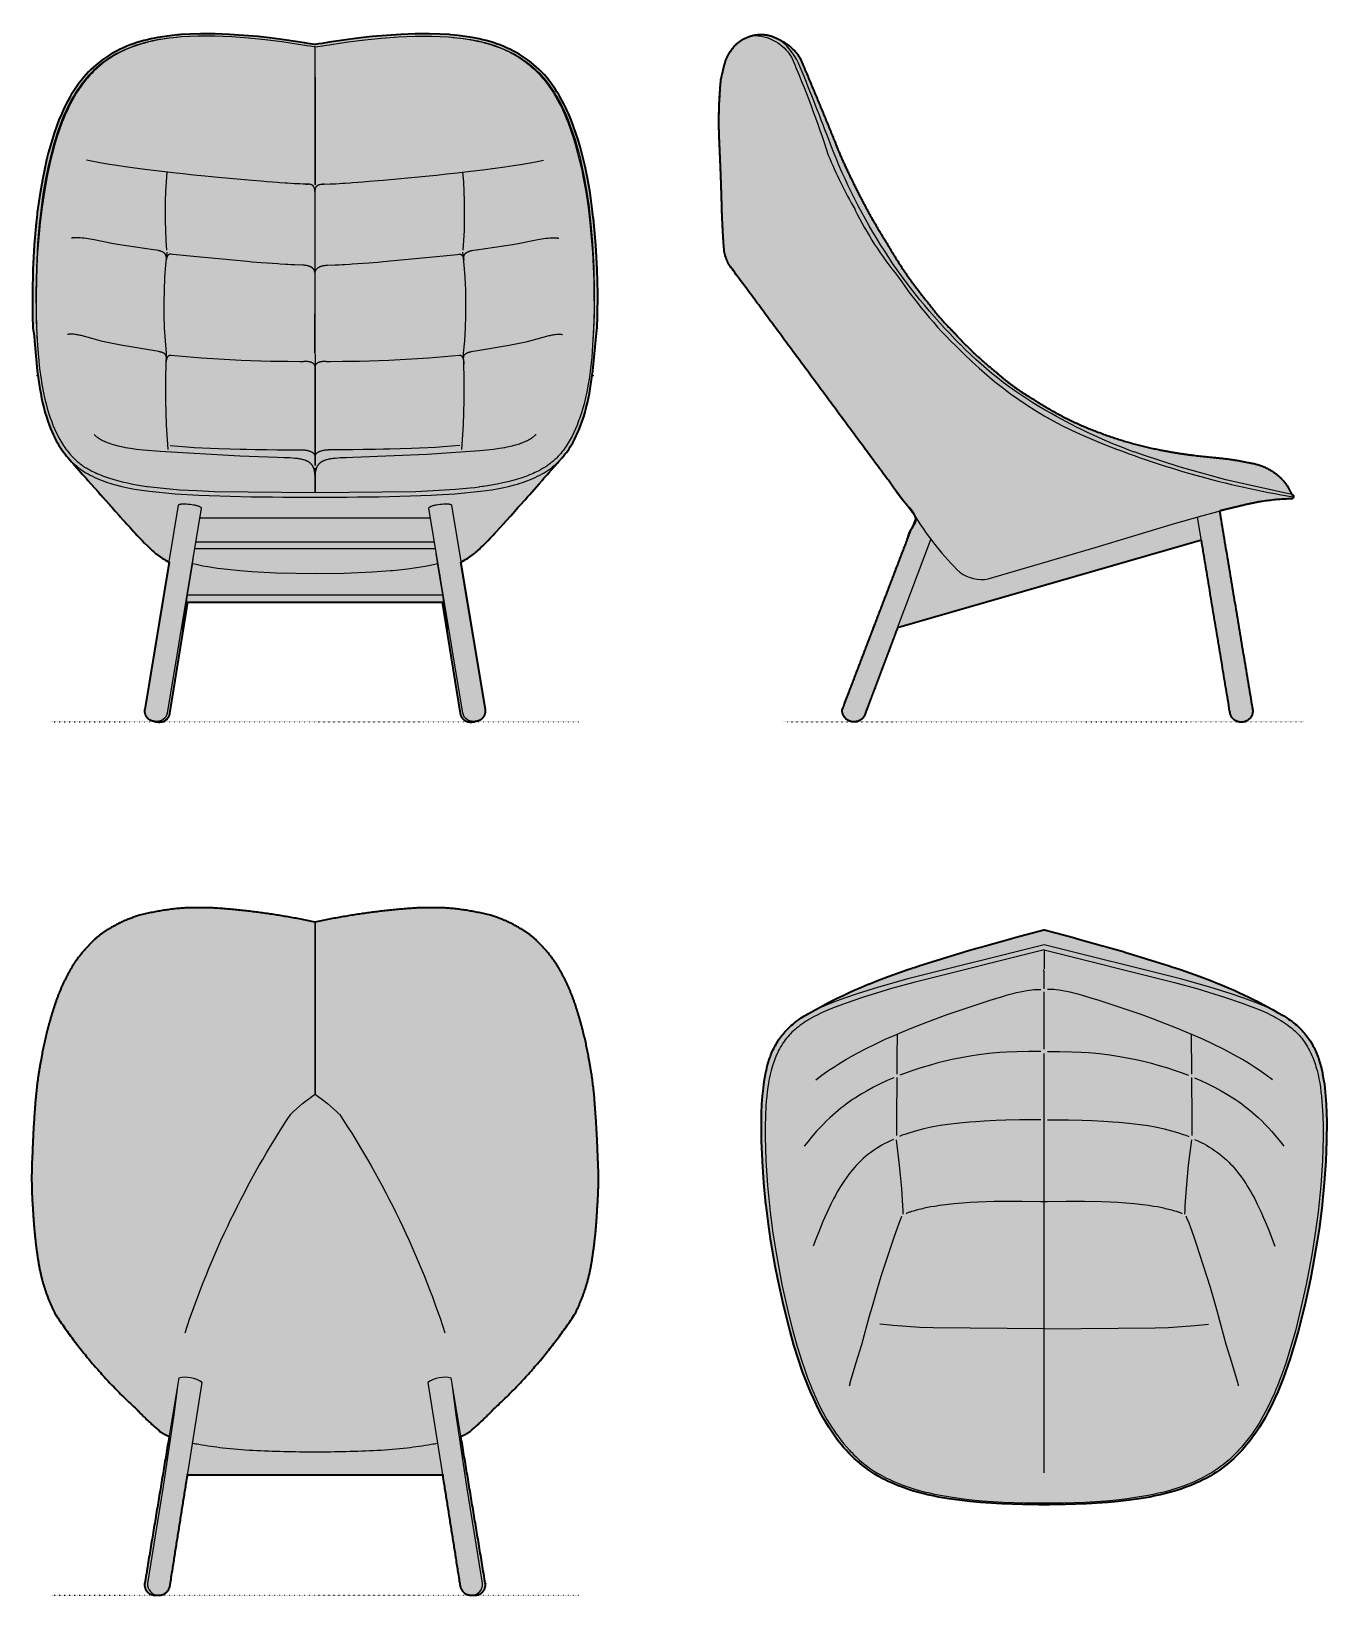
# Model space of a CAD drawing. Header units: millimetres. Extents: x -30 to 1965, y -1345 to 1063.
import ezdxf

# ---------------------------------------------------------------- set-up
doc = ezdxf.new("R2010")
doc.units = ezdxf.units.MM
doc.linetypes.add('Dots', pattern=[1, 0, -1])
doc.layers.add('Blocks', color=7, linetype='Continuous')
doc.layers.add('Blocks$Fill', color=7, linetype='Continuous', true_color=0xffffff)
for name, color, linetype, lineweight, true_color in [('Blocks$Inner', 7, 'Continuous', 25, 0x007f00), ('Blocks$Outline', 7, 'Continuous', 35, 0xff3f3f), ('Groud', 7, 'Dots', 25, 0x243775)]:
    doc.layers.add(name, color=color, linetype=linetype, lineweight=lineweight, true_color=true_color)

# ---------------------------------------------------------------- blocks, each defined once
blk = doc.blocks.new('Uchiwa Quilted Lounge Chair Top')
at = {"layer": 'Blocks$Fill'}
blk.add_hatch(color=256, dxfattribs=at).paths.add_polyline_path([(423.4, 460.6), (423.5, 460.6), (423.5, 460.6), (423.6, 460.6), (423.7, 460.6), (423.7, 460.6), (423.8, 460.6), (423.8, 460.6), (423.9, 460.5), (424, 460.5), (468.5, 448.6), (475, 446.8), (513.5, 436.2), (513.9, 436.1), (521, 434), (526.9, 432.4), (543.5, 427.6), (551, 425.4), (553, 424.8), (609.4, 407.3), (611, 406.8), (613, 406.2), (623.2, 402.8), (626, 401.9), (626.6, 401.7), (633.5, 399.3), (662, 389.2), (678.5, 383), (693.5, 377.1), (694.1, 376.8), (708.5, 370.8), (716, 367.5), (723.5, 364.2), (731, 360.7), (738.5, 357.2), (741, 356), (746, 353.5), (753.5, 349.7), (761, 345.8), (761.7, 345.4), (768.5, 341.8), (774.1, 338.7), (776, 337.7), (783.1, 333.6), (791.5, 328.6), (792.6, 328), (797.4, 324.9), (799.8, 323.3), (802.2, 321.7), (805.2, 319.4), (807.7, 317.5), (810.1, 315.6), (812.4, 313.7), (814.5, 311.7), (816.6, 309.7), (818.6, 307.8), (820.6, 305.8), (822.4, 303.8), (824.2, 301.7), (826, 299.7), (827.6, 297.5), (829.2, 295.5), (830.7, 293.3), (832.2, 291.2), (833.6, 289), (835, 286.8), (836.3, 284.6), (837.5, 282.3), (838.7, 280.1), (839.9, 277.8), (841, 275.4), (842, 273.1), (843, 270.7), (844, 268.3), (844.9, 265.8), (845.8, 263.4), (846.6, 260.9), (848.2, 255.8), (849.6, 250.6), (851, 245.3), (851.6, 242.7), (851.7, 242.1), (851.9, 241.2), (851.9, 241.2), (851.9, 241.2), (852, 240.5), (852.1, 240.2), (852.2, 239.9), (852.2, 239.5), (852.3, 239.2), (852.4, 238.5), (852.4, 238.5), (853.9, 230.4), (855, 223), (855.7, 217), (856.9, 204.8), (857.8, 192.1), (858.4, 178.8), (858.7, 165), (858.4, 135.8), (857.2, 104.5), (854.9, 71.4), (851.7, 37.6), (851.7, 37.1), (851.6, 36.5), (851.1, 32), (846.9, 0), (844.1, -18.8), (837.4, -57.3), (833.5, -76.9), (824.8, -117), (814.5, -157.9), (808.7, -178.5), (802.3, -199.1), (795.3, -219.7), (791.5, -230), (787.5, -240.2), (783.2, -250.4), (778.8, -260.5), (774, -270.6), (769, -280.5), (763.7, -290.3), (758, -300), (755.1, -304.8), (752, -309.5), (748.9, -314.2), (745.6, -318.8), (742.3, -323.4), (738.8, -327.8), (735.3, -332.3), (731.6, -336.6), (727.8, -340.8), (723.9, -345), (719.9, -349), (715.8, -353), (711.6, -356.8), (707.2, -360.5), (703, -363.9), (698.2, -367.6), (693.5, -370.9), (688.8, -374.2), (683.9, -377.2), (679, -380.2), (675.4, -382.2), (671.7, -384.2), (668.1, -386), (664.4, -387.9), (656.9, -391.3), (649.3, -394.5), (641.6, -397.5), (633.9, -400.2), (626, -402.7), (618.2, -405), (610.2, -407.1), (602.2, -409), (594.2, -410.8), (586.2, -412.4), (570, -415.2), (553.8, -417.5), (537.6, -419.3), (521.3, -420.8), (488.7, -422.9), (472.4, -423.6), (456.1, -424), (431.6, -424.3), (431.6, -424.3), (431.6, -424.3), (431.6, -424.3), (429.1, -424.3), (426.1, -424.4), (423.5, -424.4), (420.8, -424.4), (417.8, -424.3), (415.4, -424.3), (415.4, -424.3), (390.8, -424), (374.5, -423.6), (358.2, -422.9), (325.6, -420.8), (309.3, -419.3), (293.1, -417.5), (276.9, -415.2), (260.7, -412.4), (252.7, -410.8), (244.7, -409), (236.7, -407.1), (228.8, -405), (220.9, -402.7), (213.1, -400.2), (205.3, -397.5), (197.6, -394.5), (190, -391.3), (182.5, -387.9), (178.9, -386), (175.2, -384.2), (171.6, -382.2), (168, -380.2), (163, -377.2), (158.2, -374.2), (153.4, -370.9), (148.8, -367.6), (143.9, -363.9), (139.7, -360.5), (135.4, -356.8), (131.1, -353), (127, -349), (123, -345), (119.1, -340.8), (115.3, -336.6), (111.7, -332.3), (108.1, -327.8), (104.6, -323.4), (101.3, -318.8), (98.1, -314.2), (94.9, -309.5), (91.9, -304.8), (88.9, -300), (83.3, -290.3), (77.9, -280.5), (72.9, -270.6), (68.2, -260.5), (63.7, -250.4), (59.5, -240.2), (55.5, -230), (51.7, -219.7), (44.6, -199.1), (38.3, -178.5), (32.5, -157.9), (22.2, -117), (13.4, -76.9), (9.5, -57.3), (2.8, -18.8), (0, 0), (-4.1, 32), (-4.7, 36.5), (-4.7, 37.1), (-4.8, 37.6), (-8, 71.4), (-10.3, 104.5), (-11.5, 135.8), (-11.7, 165), (-11.4, 178.8), (-10.9, 192.1), (-10, 204.8), (-8.8, 217), (-8.1, 223), (-7, 230.4), (-5.5, 238.5), (-5.5, 238.5), (-5.4, 239.2), (-5.3, 239.5), (-5.2, 239.9), (-5.2, 240.2), (-5.1, 240.5), (-5, 241.2), (-5, 241.2), (-4.9, 241.2), (-4.8, 242.1), (-4.6, 242.7), (-4, 245.3), (-2.7, 250.6), (-1.3, 255.8), (0.3, 260.9), (1.1, 263.4), (2, 265.8), (2.9, 268.3), (3.9, 270.7), (4.9, 273.1), (6, 275.4), (7.1, 277.8), (8.2, 280.1), (9.4, 282.3), (10.7, 284.6), (12, 286.8), (13.3, 289), (14.7, 291.2), (16.2, 293.3), (17.7, 295.5), (19.3, 297.5), (21, 299.7), (22.7, 301.7), (24.5, 303.8), (26.3, 305.8), (28.3, 307.8), (30.3, 309.7), (32.4, 311.7), (34.6, 313.7), (36.9, 315.6), (39.2, 317.5), (41.7, 319.4), (44.8, 321.7), (47.1, 323.3), (49.5, 324.9), (54.4, 328), (55.4, 328.6), (63.9, 333.6), (71, 337.7), (72.8, 338.7), (78.5, 341.8), (85.2, 345.4), (86, 345.8), (93.5, 349.7), (101, 353.5), (106, 356), (108.5, 357.2), (116, 360.7), (123.5, 364.2), (131, 367.5), (138.5, 370.8), (152.8, 376.8), (153.5, 377.1), (168.5, 383), (184.9, 389.2), (213.5, 399.3), (220.3, 401.7), (221, 401.9), (223.7, 402.8), (233.9, 406.2), (236, 406.8), (237.5, 407.3), (293.9, 424.8), (296, 425.4), (303.5, 427.6), (320.1, 432.4), (326, 434), (333.1, 436.1), (333.5, 436.2), (371.9, 446.8), (378.5, 448.6), (422.9, 460.5), (423, 460.5), (423.1, 460.6), (423.1, 460.6), (423.2, 460.6), (423.3, 460.6), (423.3, 460.6)], flags=0)
at = {"layer": 'Blocks$Inner'}
for points in [[(55.4, 328.6), (63.9, 333.6), (71, 337.7), (72.8, 338.7), (78.5, 341.8), (85.2, 345.4), (86, 345.8), (93.5, 349.7), (101, 353.5), (106, 356), (108.5, 357.2), (116, 360.7), (123.5, 364.2), (131, 367.5), (138.5, 370.8), (152.8, 376.8), (153.5, 377.1), (168.5, 383), (184.9, 389.2), (213.5, 399.3), (220.3, 401.7), (221, 401.9), (223.7, 402.8), (233.9, 406.2), (236, 406.8), (237.5, 407.3), (293.9, 424.8), (296, 425.4), (303.5, 427.6), (320.1, 432.4), (326, 434), (333.1, 436.1), (333.5, 436.2), (371.9, 446.8), (378.5, 448.6), (422.9, 460.5), (423, 460.5), (423.1, 460.6), (423.1, 460.6), (423.2, 460.6), (423.3, 460.6), (423.3, 460.6), (423.4, 460.6), (423.5, 460.6), (423.5, 460.6), (423.6, 460.6), (423.7, 460.6), (423.7, 460.6), (423.8, 460.6), (423.8, 460.6), (423.9, 460.5), (424, 460.5), (468.5, 448.6), (475, 446.8), (513.5, 436.2), (513.9, 436.1), (521, 434), (526.9, 432.4), (543.5, 427.6), (551, 425.4), (553, 424.8), (609.4, 407.3), (611, 406.8), (613, 406.2), (623.2, 402.8), (626, 401.9), (626.6, 401.7), (633.5, 399.3), (662, 389.2), (678.5, 383), (693.5, 377.1), (694.1, 376.8), (708.5, 370.8), (716, 367.5), (723.5, 364.2), (731, 360.7), (738.5, 357.2), (741, 356), (746, 353.5), (753.5, 349.7), (761, 345.8), (761.7, 345.4), (768.5, 341.8), (774.1, 338.7), (776, 337.7), (783.1, 333.6), (791.5, 328.6)], [(423.4, 437.3), (213.5, 385), (168.5, 372.3), (135.6, 362.1), (116.1, 355.5), (99.4, 349.3), (88, 344.7), (77.1, 339.9), (71, 337), (65.1, 334), (59.7, 331.1), (54.4, 328), (49.5, 324.9), (47.1, 323.3), (44.8, 321.7), (41.7, 319.4), (39.2, 317.5), (36.9, 315.6), (34.6, 313.7), (32.4, 311.7), (30.3, 309.7), (28.3, 307.8), (26.3, 305.8), (24.5, 303.8), (22.7, 301.7), (21, 299.7), (19.3, 297.5), (17.7, 295.5), (16.2, 293.3), (14.7, 291.2), (13.3, 289), (12, 286.8), (10.7, 284.6), (9.4, 282.3), (8.2, 280.1), (7.1, 277.8), (6, 275.4), (4.9, 273.1), (3.9, 270.7), (2.9, 268.3), (2, 265.8), (1.1, 263.4), (0.3, 260.9), (-1.3, 255.8), (-2.7, 250.6), (-4, 245.3), (-4.6, 242.7), (-4.8, 242.1), (-4.9, 241.2), (-5, 241.2), (-5, 241.2), (-5.1, 240.5), (-5.2, 240.2), (-5.2, 239.9), (-5.3, 239.5), (-5.4, 239.2), (-5.5, 238.5), (-5.5, 238.5), (-5.5, 238.5), (-7, 230.4), (-8.1, 223), (-8.8, 217), (-10, 204.8), (-10.9, 192.1), (-11.4, 178.8), (-11.7, 165), (-11.5, 135.8), (-10.3, 104.5), (-8, 71.4), (-4.8, 37.6), (-4.7, 37.1), (-4.7, 36.5), (-4.1, 32), (0, 0), (2.8, -18.8), (9.5, -57.3), (13.4, -76.9), (22.2, -117), (32.5, -157.9), (38.3, -178.5), (44.6, -199.1), (51.7, -219.7), (55.5, -230), (59.5, -240.2), (63.7, -250.4), (68.2, -260.5), (72.9, -270.6), (77.9, -280.5), (83.3, -290.3), (88.9, -300), (91.9, -304.8), (94.9, -309.5), (98.1, -314.2), (101.3, -318.8), (104.6, -323.4), (108.1, -327.8), (111.7, -332.3), (115.3, -336.6), (119.1, -340.8), (123, -345), (127, -349), (131.1, -353), (135.4, -356.8), (139.7, -360.5), (143.9, -363.9), (148.8, -367.6), (153.4, -370.9), (158.2, -374.2), (163, -377.2), (168, -380.2), (171.6, -382.2), (175.2, -384.2), (178.9, -386), (182.5, -387.9), (190, -391.3), (197.6, -394.5), (205.3, -397.5), (213.1, -400.2), (220.9, -402.7), (228.8, -405), (236.7, -407.1), (244.7, -409), (252.7, -410.8), (260.7, -412.4), (276.9, -415.2), (293.1, -417.5), (309.3, -419.3), (325.6, -420.8), (358.2, -422.9), (374.5, -423.6), (390.8, -424), (415.4, -424.3), (415.4, -424.3), (417.8, -424.3), (420.8, -424.4), (423.5, -424.4), (426.1, -424.4), (429.1, -424.3), (431.6, -424.3), (431.6, -424.3), (456.1, -424), (472.4, -423.6), (488.7, -422.9), (521.3, -420.8), (537.6, -419.3), (553.8, -417.5), (570, -415.2), (586.2, -412.4), (594.2, -410.8), (602.2, -409), (610.2, -407.1), (618.2, -405), (626, -402.7), (633.9, -400.2), (641.6, -397.5), (649.3, -394.5), (656.9, -391.3), (664.4, -387.9), (668.1, -386), (671.7, -384.2), (675.4, -382.2), (679, -380.2), (683.9, -377.2), (688.8, -374.2), (693.5, -370.9), (698.2, -367.6), (703, -363.9), (707.2, -360.5), (711.6, -356.8), (715.8, -353), (719.9, -349), (723.9, -345), (727.8, -340.8), (731.6, -336.6), (735.3, -332.3), (738.8, -327.8), (742.3, -323.4), (745.6, -318.8), (748.9, -314.2), (752, -309.5), (755.1, -304.8), (758, -300), (763.7, -290.3), (769, -280.5), (774, -270.6), (778.8, -260.5), (783.2, -250.4), (787.5, -240.2), (791.5, -230), (795.3, -219.7), (802.3, -199.1), (808.7, -178.5), (814.5, -157.9), (824.8, -117), (833.5, -76.9), (837.4, -57.3), (844.1, -18.8), (846.9, 0), (851.1, 32), (851.6, 36.5), (851.7, 37.1), (851.7, 37.6), (854.9, 71.4), (857.2, 104.5), (858.4, 135.8), (858.7, 165), (858.4, 178.8), (857.8, 192.1), (856.9, 204.8), (855.7, 217), (855, 223), (853.9, 230.4), (852.4, 238.5), (852.4, 238.5), (852.4, 238.5), (852.3, 239.2), (852.2, 239.5), (852.2, 239.9), (852.1, 240.2), (852, 240.5), (851.9, 241.2), (851.9, 241.2), (851.9, 241.2), (851.7, 242.1), (851.6, 242.7), (851, 245.3), (849.6, 250.6), (848.2, 255.8), (846.6, 260.9), (845.8, 263.4), (844.9, 265.8), (844, 268.3), (843, 270.7), (842, 273.1), (841, 275.4), (839.9, 277.8), (838.7, 280.1), (837.5, 282.3), (836.3, 284.6), (835, 286.8), (833.6, 289), (832.2, 291.2), (830.7, 293.3), (829.2, 295.5), (827.6, 297.5), (826, 299.7), (824.2, 301.7), (822.4, 303.8), (820.6, 305.8), (818.6, 307.8), (816.6, 309.7), (814.5, 311.7), (812.4, 313.7), (810.1, 315.6), (807.7, 317.5), (805.2, 319.4), (802.2, 321.7), (799.8, 323.3), (797.4, 324.9), (792.6, 328), (787.2, 331.1), (781.8, 334), (775.9, 337), (769.8, 339.9), (759, 344.7), (747.5, 349.3), (730.9, 355.5), (711.4, 362.1), (678.5, 372.3), (633.5, 385), (423.6, 437.3)], [(423.4, 429.8), (222.8, 379.7), (188.4, 370.1), (144, 356.5), (118.5, 347.8), (107.6, 343.8), (97.8, 340), (89, 336.3), (80.7, 332.6), (73, 328.9), (69.5, 327.1), (65.9, 325.2), (62.5, 323.2), (59.1, 321.2), (56.1, 319.3), (53.3, 317.4), (50.4, 315.5), (47.6, 313.5), (45.1, 311.5), (42.6, 309.5), (40.1, 307.3), (37.6, 305.1), (35.2, 302.9), (33, 300.6), (30.9, 298.3), (28.8, 295.9), (26.9, 293.6), (25, 291.2), (23.1, 288.6), (21.2, 285.9), (19.5, 283.1), (17.8, 280.4), (16.2, 277.6), (14.7, 274.7), (12.8, 270.9), (11.1, 267.1), (9.9, 264.3), (8.8, 261.5), (7.7, 258.7), (6.7, 255.8), (5.7, 252.9), (4.8, 249.9), (3.2, 243.9), (1.7, 237.8), (0.3, 231.4), (-0.9, 224.9), (-1.9, 218.2), (-2.8, 211.4), (-3.6, 204.4), (-4.3, 197.1), (-4.9, 189.7), (-5.7, 174.4), (-6, 158.3), (-6.1, 141.4), (-5.7, 123.8), (-5, 105.5), (-2.5, 66.9), (-0.6, 46.4), (1.6, 25.9), (5.9, -6.3), (11.2, -39.6), (19.9, -85.4), (30.5, -132.6), (36.6, -156.5), (43.3, -180.6), (50.8, -204.7), (54.9, -216.8), (59.2, -228.8), (65.2, -244.1), (65.4, -244.5), (68.9, -252.6), (74.2, -264.4), (79.9, -276), (82.9, -281.7), (86, -287.4), (89.2, -293.1), (92.6, -298.7), (96, -304.2), (99.6, -309.7), (103.3, -315.1), (107.2, -320.4), (111.2, -325.6), (115.3, -330.7), (119.6, -335.7), (124, -340.5), (125.1, -341.7), (126.7, -343.4), (130.6, -347.3), (134.6, -351.2), (138.8, -355), (143, -358.6), (147.4, -362.2), (151.8, -365.6), (156.4, -368.8), (161, -372), (165.8, -375), (170.6, -377.9)], [(423.5, 429.8), (423.5, 428.8), (423.5, 400.6)], [(423.6, 429.8), (624.1, 379.7), (658.5, 370.1), (703, 356.5), (728.5, 347.8), (739.3, 343.8), (749.2, 340), (758, 336.3), (766.2, 332.6), (773.9, 328.9), (777.5, 327.1), (781, 325.2), (784.4, 323.2), (787.9, 321.2), (790.8, 319.3), (793.7, 317.4), (796.5, 315.5), (799.3, 313.5), (801.8, 311.5), (804.3, 309.5), (806.9, 307.3), (809.4, 305.1), (811.7, 302.9), (814, 300.6), (816.1, 298.3), (818.1, 295.9), (820.1, 293.6), (821.9, 291.2), (823.9, 288.6), (825.7, 285.9), (827.5, 283.1), (829.1, 280.4), (830.7, 277.6), (832.3, 274.7), (834.1, 270.9), (835.9, 267.1), (837.1, 264.3), (838.2, 261.5), (839.2, 258.7), (840.2, 255.8), (841.2, 252.9), (842.1, 249.9), (843.8, 243.9), (845.3, 237.8), (846.6, 231.4), (847.8, 224.9), (848.9, 218.2), (849.8, 211.4), (850.6, 204.4), (851.2, 197.1), (851.8, 189.7), (852.6, 174.4), (853, 158.3), (853, 141.4), (852.7, 123.8), (852, 105.5), (849.4, 66.9), (847.6, 46.4), (845.3, 25.9), (841.1, -6.3), (835.8, -39.6), (827, -85.4), (816.4, -132.6), (810.4, -156.5), (803.6, -180.6), (796.1, -204.7), (792, -216.8), (787.7, -228.8), (781.7, -244.1), (781.5, -244.5), (778.1, -252.6), (772.7, -264.4), (767, -276), (764, -281.7), (760.9, -287.4), (757.7, -293.1), (754.4, -298.7), (750.9, -304.2), (747.3, -309.7), (743.6, -315.1), (739.8, -320.4), (735.8, -325.6), (731.6, -330.7), (727.4, -335.7), (722.9, -340.5), (721.8, -341.7), (720.3, -343.4), (716.3, -347.3), (712.3, -351.2), (708.2, -355), (703.9, -358.6), (699.6, -362.2), (695.1, -365.6), (690.6, -368.8), (685.9, -372), (681.2, -375), (676.3, -377.9)], [(423.5, 369.9), (423.4, 395.5), (423.3, 398.9), (423.3, 399.3)], [(71.8, 229.6), (81.5, 236.9), (92.2, 244.4), (99.6, 249.3), (107.2, 254.1), (118.1, 260.8), (131.1, 268.2), (146.2, 276.2), (165.4, 285.8), (178.9, 292.1), (192.4, 298.1), (204.5, 303.3), (220.5, 309.8), (236.4, 316.1), (253.5, 322.6), (274.1, 330.1), (326.4, 347.9), (340.4, 352.4), (349.2, 355.1), (357.8, 357.6), (365.7, 359.9), (369.4, 360.9), (377.6, 363), (381.2, 363.9), (386.5, 365.1), (392.1, 366.2), (397.1, 367.1), (400.3, 367.6), (405.1, 368.2), (408.3, 368.5), (410.8, 368.7), (416.1, 368.9), (418.4, 369)], [(423.5, 277), (423.5, 365.3)], [(775.1, 229.6), (765.4, 236.9), (754.7, 244.4), (747.3, 249.3), (739.8, 254.1), (728.8, 260.8), (715.8, 268.2), (700.8, 276.2), (681.6, 285.8), (668.1, 292.1), (654.6, 298.1), (642.4, 303.3), (626.5, 309.8), (610.5, 316.1), (593.4, 322.6), (572.9, 330.1), (520.5, 347.9), (506.5, 352.4), (497.7, 355.1), (489.1, 357.6), (481.2, 359.9), (477.6, 360.9), (469.3, 363), (465.7, 363.9), (460.4, 365.1), (454.9, 366.2), (449.8, 367.1), (446.7, 367.6), (441.9, 368.2), (438.6, 368.5), (436.2, 368.7), (430.9, 368.9), (428.5, 369)], [(197.2, 299.8), (197.1, 289.3), (196.9, 276.7), (196.8, 263), (196.6, 251.5), (196.5, 238.6)], [(649.7, 299.8), (649.9, 289.3), (650, 276.7), (650.2, 263), (650.3, 251.5), (650.4, 238.6)], [(418.4, 273.5), (411.1, 273.5), (399.9, 273.4), (381.4, 273), (366.2, 272.3), (355.1, 271.6), (338.2, 270.1), (322.5, 268.2), (309.7, 266.3), (295.6, 263.8), (281.7, 260.9), (268.5, 257.9), (258.2, 255.2), (248.5, 252.5), (233.6, 248), (223, 244.6), (214.1, 241.5), (201.2, 236.7)], [(423.5, -375.3), (423.5, -369.4), (423.5, 12.2), (423.5, 15.2), (423.5, 16.8), (423.5, 40.1), (423.5, 40.6), (423.5, 43.5), (423.5, 164.4), (423.5, 171.4), (423.5, 171.4), (423.5, 171.4), (423.5, 171.4), (423.5, 171.4), (423.5, 270.1)], [(428.5, 273.5), (435.8, 273.5), (447.1, 273.4), (465.5, 273), (480.7, 272.3), (491.9, 271.6), (508.7, 270.1), (524.5, 268.2), (537.2, 266.3), (551.3, 263.8), (565.3, 260.9), (578.4, 257.9), (588.7, 255.2), (598.5, 252.5), (613.4, 248), (623.9, 244.6), (632.9, 241.5), (645.7, 236.7)], [(191.9, 232.8), (182.1, 228.5), (171.2, 223.5), (160.8, 218.3), (150.8, 212.9), (142, 207.8), (133, 202.2), (128.7, 199.3), (124.4, 196.3), (119.2, 192.6), (114.9, 189.3), (110.6, 186), (106.4, 182.6), (102.2, 179.1), (98, 175.4), (93.9, 171.7), (88.5, 166.5), (83.2, 161.2), (78.1, 155.9), (73.1, 150.5), (65, 141.1), (59.6, 134.4), (54.3, 127.7)], [(196.8, 233.3), (196.2, 170.3), (196.1, 156.6), (196, 144.2)], [(650.2, 233.3), (650.7, 170.3), (650.8, 156.6), (650.9, 144.2)], [(655, 232.8), (664.8, 228.5), (675.7, 223.5), (686.1, 218.3), (696.1, 212.9), (704.9, 207.8), (713.9, 202.2), (718.3, 199.3), (722.6, 196.3), (727.7, 192.6), (732.1, 189.3), (736.3, 186), (740.6, 182.6), (744.7, 179.1), (748.9, 175.4), (753, 171.7), (758.5, 166.5), (763.8, 161.2), (768.8, 155.9), (773.8, 150.5), (781.9, 141.1), (787.4, 134.4), (792.6, 127.7)], [(418.4, 168.1), (399.7, 168), (385.7, 167.9), (364.7, 167.4), (349.6, 166.9), (331.4, 166.1), (318.3, 165.3), (308.7, 164.6), (293.1, 163.2), (275.5, 161.1), (263.3, 159.2), (252.4, 157.3), (247.3, 156.3), (238.3, 154.3), (232.7, 152.9), (227.1, 151.4), (221.8, 149.9), (216.6, 148.3), (209.3, 145.8), (205, 144.3), (200.8, 142.7)], [(428.5, 168.1), (447.2, 168), (461.3, 167.9), (482.2, 167.4), (497.3, 166.9), (515.6, 166.1), (528.6, 165.3), (538.3, 164.6), (553.9, 163.2), (571.4, 161.1), (583.6, 159.2), (594.5, 157.3), (599.6, 156.3), (608.6, 154.3), (614.2, 152.9), (619.8, 151.4), (625.1, 149.9), (630.4, 148.3), (637.7, 145.8), (641.9, 144.3), (646.1, 142.7)], [(191.6, 138.1), (186.9, 135.9), (182.9, 134), (177.2, 131), (173.4, 128.9), (169.6, 126.7), (165.2, 124), (161, 121.1), (156.6, 117.9), (152.3, 114.7), (148.6, 111.6), (144.9, 108.4), (142.8, 106.4), (140.6, 104.4), (138.5, 102.3), (136.4, 100.1), (133.9, 97.6), (131.6, 94.9), (128.4, 91.3), (125.4, 87.6), (123.4, 85), (119.6, 79.9), (116, 74.7), (112.9, 70.1), (110, 65.5), (105, 57.1), (102.1, 51.7), (99.2, 46.3), (95.1, 38.3), (89.3, 26.1), (85.9, 18.5), (83, 11.9), (77.5, -1.6), (72, -15.6), (68.1, -26.1)], [(206.5, 22.7), (206.3, 28.8), (206, 35.8), (204.4, 62.3), (200.9, 98.2), (196, 137.5)], [(640.4, 22.7), (640.6, 28.8), (640.9, 35.8), (642.5, 62.3), (646, 98.2), (650.9, 137.5)], [(655.3, 138.1), (660.1, 135.9), (664.1, 134), (669.7, 131), (673.6, 128.9), (677.3, 126.7), (681.7, 124), (686, 121.1), (690.4, 117.9), (694.6, 114.7), (698.4, 111.6), (702, 108.4), (704.2, 106.4), (706.3, 104.4), (708.5, 102.3), (710.6, 100.1), (713, 97.6), (715.4, 94.9), (718.5, 91.3), (721.5, 87.6), (723.5, 85), (727.3, 79.9), (731, 74.7), (734, 70.1), (736.9, 65.5), (741.9, 57.1), (744.9, 51.7), (747.8, 46.3), (751.8, 38.3), (757.6, 26.1), (761, 18.5), (763.9, 11.9), (769.4, -1.6), (774.9, -15.6), (778.9, -26.1)], [(-5.2, 41), (-5.2, 41), (-5.2, 41), (-4.9, 38.8), (-4.8, 37.7)], [(423.5, 42.1), (418.4, 42.1), (389.5, 42.6), (346.4, 42.3), (321.4, 41.3), (309.8, 40.7), (297.9, 39.9), (284.7, 38.7), (271.5, 37.3), (262.6, 36.1), (255, 35), (249.1, 34), (239, 32), (236.5, 31.4), (228.7, 29.6), (225.3, 28.6), (222.2, 27.8), (219.2, 26.8), (217.1, 26.1), (216.1, 25.8), (214.8, 25.4), (213.6, 24.9), (212.3, 24.3), (211.6, 24.1), (210.9, 23.7)], [(636, 23.7), (635.4, 24.1), (634.7, 24.3), (633.3, 24.9), (632.1, 25.4), (630.8, 25.8), (629.8, 26.1), (627.7, 26.8), (624.7, 27.8), (621.6, 28.6), (618.2, 29.6), (610.5, 31.4), (607.9, 32), (597.9, 34), (591.9, 35), (584.4, 36.1), (575.4, 37.3), (562.3, 38.7), (549.1, 39.9), (537.2, 40.7), (525.5, 41.3), (511.8, 41.9), (485.9, 42.5), (457.5, 42.6), (428.5, 42.1), (423.5, 42.1)], [(852.1, 41), (852.1, 41), (852.1, 41), (851.9, 38.8), (851.7, 37.7)], [(124.1, -241.1), (124.4, -239.6), (124.7, -238), (125.1, -236.3), (125.6, -234.5), (134.3, -205.2), (142.9, -177.7), (154.9, -133.3), (159.1, -118.5), (167.5, -89.7), (172.6, -72.7), (189.3, -21.8), (192.6, -12.4), (195.7, -3.8), (197.7, 1.9), (200.4, 8.9), (203, 15.9), (204.5, 19.9), (204.5, 19.9), (204.5, 19.9), (204.5, 19.9), (204.5, 19.9), (204.5, 19.9), (204.5, 19.9), (204.5, 19.9)], [(722.8, -241.1), (722.6, -239.6), (722.2, -238), (721.8, -236.3), (721.3, -234.5), (712.6, -205.2), (704, -177.7), (692, -133.3), (687.9, -118.5), (679.5, -89.7), (674.3, -72.7), (657.6, -21.8), (654.3, -12.4), (651.3, -3.8), (649.2, 1.9), (646.6, 8.9), (643.9, 15.9), (642.4, 19.9), (642.4, 19.9), (642.4, 19.9), (642.4, 19.9), (642.4, 19.9), (642.4, 19.9), (642.4, 19.9), (642.4, 19.9)], [(423.5, -153.3), (252.7, -152.2), (232.1, -151.3), (211.7, -150.1), (191.2, -148.5), (170.3, -146.4)], [(423.5, -153.3), (594.3, -152.2), (614.8, -151.3), (635.2, -150.1), (655.7, -148.5), (676.6, -146.4)], [(676.3, -377.9), (672.7, -379.9), (669.1, -381.9), (665.5, -383.8), (661.8, -385.6), (654.3, -389), (646.7, -392.2), (639, -395.2), (631.3, -397.9), (623.4, -400.4), (615.5, -402.7), (607.6, -404.8), (599.6, -406.7), (591.6, -408.5), (583.6, -410.1), (567.4, -412.9), (551.2, -415.2), (535, -417.1), (518.7, -418.6), (486.1, -420.7), (469.8, -421.3), (453.5, -421.8), (429, -422.1), (393.5, -421.8), (377.2, -421.3), (360.8, -420.7), (328.2, -418.6), (312, -417.1), (295.7, -415.2), (279.5, -412.9), (263.4, -410.1), (255.3, -408.5), (247.3, -406.7), (239.3, -404.8), (231.4, -402.7), (223.5, -400.4), (215.7, -397.9), (207.9, -395.2), (200.2, -392.2), (192.6, -389), (185.2, -385.6), (181.5, -383.8), (177.8, -381.9), (174.2, -379.9), (170.6, -377.9)]]:
    blk.add_lwpolyline(points, dxfattribs=at)
at = {"layer": 'Blocks$Outline'}
for points in [[(378.5, 448.6), (422.9, 460.5)], [(422.9, 460.5), (423, 460.5)], [(423, 460.5), (423.1, 460.6)], [(423.1, 460.6), (423.1, 460.6)], [(423.1, 460.6), (423.2, 460.6)], [(423.2, 460.6), (423.3, 460.6)], [(423.3, 460.6), (423.3, 460.6)], [(423.3, 460.6), (423.4, 460.6)], [(423.4, 460.6), (423.5, 460.6)], [(423.5, 460.6), (423.5, 460.6)], [(423.5, 460.6), (423.6, 460.6)], [(423.6, 460.6), (423.7, 460.6)], [(423.7, 460.6), (423.7, 460.6)], [(423.7, 460.6), (423.8, 460.6)], [(423.8, 460.6), (423.8, 460.6)], [(423.8, 460.6), (423.9, 460.5)], [(423.9, 460.5), (424, 460.5)], [(424, 460.5), (468.5, 448.6)], [(320.1, 432.4), (326, 434)], [(326, 434), (333.1, 436.1)], [(333.1, 436.1), (333.5, 436.2)], [(333.5, 436.2), (371.9, 446.8)], [(371.9, 446.8), (378.5, 448.6)], [(468.5, 448.6), (475, 446.8)], [(475, 446.8), (513.5, 436.2)], [(513.5, 436.2), (513.9, 436.1)], [(513.9, 436.1), (521, 434)], [(521, 434), (526.9, 432.4)], [(237.5, 407.3), (293.9, 424.8)], [(293.9, 424.8), (296, 425.4)], [(296, 425.4), (303.5, 427.6)], [(303.5, 427.6), (320.1, 432.4)], [(526.9, 432.4), (543.5, 427.6)], [(543.5, 427.6), (551, 425.4)], [(551, 425.4), (553, 424.8)], [(553, 424.8), (609.4, 407.3)], [(168.5, 383), (184.9, 389.2)], [(184.9, 389.2), (213.5, 399.3)], [(213.5, 399.3), (220.3, 401.7)], [(220.3, 401.7), (221, 401.9)], [(221, 401.9), (223.7, 402.8)], [(223.7, 402.8), (233.9, 406.2)], [(233.9, 406.2), (236, 406.8)], [(236, 406.8), (237.5, 407.3)], [(609.4, 407.3), (611, 406.8)], [(611, 406.8), (613, 406.2)], [(613, 406.2), (623.2, 402.8)], [(623.2, 402.8), (626, 401.9)], [(626, 401.9), (626.6, 401.7)], [(626.6, 401.7), (633.5, 399.3)], [(633.5, 399.3), (662, 389.2)], [(662, 389.2), (678.5, 383)], [(116, 360.7), (123.5, 364.2)], [(123.5, 364.2), (131, 367.5)], [(131, 367.5), (138.5, 370.8)], [(138.5, 370.8), (152.8, 376.8)], [(152.8, 376.8), (153.5, 377.1)], [(153.5, 377.1), (168.5, 383)], [(678.5, 383), (693.5, 377.1)], [(693.5, 377.1), (694.1, 376.8)], [(694.1, 376.8), (708.5, 370.8)], [(708.5, 370.8), (716, 367.5)], [(716, 367.5), (723.5, 364.2)], [(723.5, 364.2), (731, 360.7)], [(63.9, 333.6), (71, 337.7)], [(71, 337.7), (72.8, 338.7)], [(72.8, 338.7), (78.5, 341.8)], [(78.5, 341.8), (85.2, 345.4)], [(85.2, 345.4), (86, 345.8)], [(86, 345.8), (93.5, 349.7)], [(93.5, 349.7), (101, 353.5)], [(101, 353.5), (106, 356)], [(106, 356), (108.5, 357.2)], [(108.5, 357.2), (116, 360.7)], [(731, 360.7), (738.5, 357.2)], [(738.5, 357.2), (741, 356)], [(741, 356), (746, 353.5)], [(746, 353.5), (753.5, 349.7)], [(753.5, 349.7), (761, 345.8)], [(761, 345.8), (761.7, 345.4)], [(761.7, 345.4), (768.5, 341.8)], [(768.5, 341.8), (774.1, 338.7)], [(774.1, 338.7), (776, 337.7)], [(776, 337.7), (783.1, 333.6)], [(32.4, 311.7), (34.6, 313.7)], [(34.6, 313.7), (36.9, 315.6)], [(36.9, 315.6), (39.2, 317.5)], [(39.2, 317.5), (41.7, 319.4)], [(41.7, 319.4), (44.8, 321.7)], [(44.8, 321.7), (47.1, 323.3)], [(47.1, 323.3), (49.5, 324.9)], [(49.5, 324.9), (54.4, 328)], [(54.4, 328), (55.4, 328.6)], [(55.4, 328.6), (63.9, 333.6)], [(783.1, 333.6), (791.5, 328.6)], [(791.5, 328.6), (792.6, 328)], [(792.6, 328), (797.4, 324.9)], [(797.4, 324.9), (799.8, 323.3)], [(799.8, 323.3), (802.2, 321.7)], [(802.2, 321.7), (805.2, 319.4)], [(805.2, 319.4), (807.7, 317.5)], [(807.7, 317.5), (810.1, 315.6)], [(810.1, 315.6), (812.4, 313.7)], [(812.4, 313.7), (814.5, 311.7)], [(12, 286.8), (13.3, 289)], [(13.3, 289), (14.7, 291.2)], [(14.7, 291.2), (16.2, 293.3)], [(16.2, 293.3), (17.7, 295.5)], [(17.7, 295.5), (19.3, 297.5)], [(19.3, 297.5), (21, 299.7)], [(21, 299.7), (22.7, 301.7)], [(22.7, 301.7), (24.5, 303.8)], [(24.5, 303.8), (26.3, 305.8)], [(26.3, 305.8), (28.3, 307.8)], [(28.3, 307.8), (30.3, 309.7)], [(30.3, 309.7), (32.4, 311.7)], [(814.5, 311.7), (816.6, 309.7)], [(816.6, 309.7), (818.6, 307.8)], [(818.6, 307.8), (820.6, 305.8)], [(820.6, 305.8), (822.4, 303.8)], [(822.4, 303.8), (824.2, 301.7)], [(824.2, 301.7), (826, 299.7)], [(826, 299.7), (827.6, 297.5)], [(827.6, 297.5), (829.2, 295.5)], [(829.2, 295.5), (830.7, 293.3)], [(830.7, 293.3), (832.2, 291.2)], [(832.2, 291.2), (833.6, 289)], [(833.6, 289), (835, 286.8)], [(1.1, 263.4), (2, 265.8)], [(2, 265.8), (2.9, 268.3)], [(2.9, 268.3), (3.9, 270.7)], [(3.9, 270.7), (4.9, 273.1)], [(4.9, 273.1), (6, 275.4)], [(6, 275.4), (7.1, 277.8)], [(7.1, 277.8), (8.2, 280.1)], [(8.2, 280.1), (9.4, 282.3)], [(9.4, 282.3), (10.7, 284.6)], [(10.7, 284.6), (12, 286.8)], [(835, 286.8), (836.3, 284.6)], [(836.3, 284.6), (837.5, 282.3)], [(837.5, 282.3), (838.7, 280.1)], [(838.7, 280.1), (839.9, 277.8)], [(839.9, 277.8), (841, 275.4)], [(841, 275.4), (842, 273.1)], [(842, 273.1), (843, 270.7)], [(843, 270.7), (844, 268.3)], [(844, 268.3), (844.9, 265.8)], [(844.9, 265.8), (845.8, 263.4)], [(-5.1, 240.5), (-5, 241.2)], [(-5, 241.2), (-5, 241.2)], [(-5, 241.2), (-4.9, 241.2)], [(-4.9, 241.2), (-4.8, 242.1)], [(-4.8, 242.1), (-4.6, 242.7)], [(-4.6, 242.7), (-4, 245.3)], [(-4, 245.3), (-2.7, 250.6)], [(-2.7, 250.6), (-1.3, 255.8)], [(-1.3, 255.8), (0.3, 260.9)], [(0.3, 260.9), (1.1, 263.4)], [(845.8, 263.4), (846.6, 260.9)], [(846.6, 260.9), (848.2, 255.8)], [(848.2, 255.8), (849.6, 250.6)], [(849.6, 250.6), (851, 245.3)], [(851, 245.3), (851.6, 242.7)], [(851.6, 242.7), (851.7, 242.1)], [(851.7, 242.1), (851.9, 241.2)], [(851.9, 241.2), (851.9, 241.2)], [(851.9, 241.2), (851.9, 241.2)], [(851.9, 241.2), (852, 240.5)], [(-10, 204.8), (-8.8, 217)], [(-8.8, 217), (-8.1, 223)], [(-8.1, 223), (-7, 230.4)], [(-7, 230.4), (-5.5, 238.5)], [(-5.5, 238.5), (-5.4, 239.2)], [(-5.5, 238.5), (-5.5, 238.5)], [(-5.4, 239.2), (-5.3, 239.5)], [(-5.3, 239.5), (-5.2, 239.9)], [(-5.2, 240.2), (-5.1, 240.5)], [(-5.2, 239.9), (-5.2, 240.2)], [(852, 240.5), (852.1, 240.2)], [(852.1, 240.2), (852.2, 239.9)], [(852.2, 239.9), (852.2, 239.5)], [(852.2, 239.5), (852.3, 239.2)], [(852.3, 239.2), (852.4, 238.5)], [(852.4, 238.5), (852.4, 238.5)], [(852.4, 238.5), (853.9, 230.4)], [(853.9, 230.4), (855, 223)], [(855, 223), (855.7, 217)], [(855.7, 217), (856.9, 204.8)], [(-10.9, 192.1), (-10, 204.8)], [(856.9, 204.8), (857.8, 192.1)], [(-11.7, 165), (-11.4, 178.8)], [(-11.4, 178.8), (-10.9, 192.1)], [(857.8, 192.1), (858.4, 178.8)], [(858.4, 178.8), (858.7, 165)], [(-11.5, 135.8), (-11.7, 165)], [(858.7, 165), (858.4, 135.8)], [(-10.3, 104.5), (-11.5, 135.8)], [(858.4, 135.8), (857.2, 104.5)], [(-8, 71.4), (-10.3, 104.5)], [(857.2, 104.5), (854.9, 71.4)], [(-4.8, 37.6), (-8, 71.4)], [(854.9, 71.4), (851.7, 37.6)], [(-4.7, 37.1), (-4.8, 37.6)], [(-4.7, 36.5), (-4.7, 37.1)], [(-4.1, 32), (-4.7, 36.5)], [(0, 0), (-4.1, 32)], [(851.1, 32), (846.9, 0)], [(851.6, 36.5), (851.1, 32)], [(851.7, 37.1), (851.6, 36.5)], [(851.7, 37.6), (851.7, 37.1)], [(2.8, -18.8), (0, 0)], [(846.9, 0), (844.1, -18.8)], [(9.5, -57.3), (2.8, -18.8)], [(844.1, -18.8), (837.4, -57.3)], [(13.4, -76.9), (9.5, -57.3)], [(837.4, -57.3), (833.5, -76.9)], [(22.2, -117), (13.4, -76.9)], [(833.5, -76.9), (824.8, -117)], [(32.5, -157.9), (22.2, -117)], [(824.8, -117), (814.5, -157.9)], [(38.3, -178.5), (32.5, -157.9)], [(814.5, -157.9), (808.7, -178.5)], [(44.6, -199.1), (38.3, -178.5)], [(808.7, -178.5), (802.3, -199.1)], [(51.7, -219.7), (44.6, -199.1)], [(802.3, -199.1), (795.3, -219.7)], [(55.5, -230), (51.7, -219.7)], [(59.5, -240.2), (55.5, -230)], [(63.7, -250.4), (59.5, -240.2)], [(787.5, -240.2), (783.2, -250.4)], [(791.5, -230), (787.5, -240.2)], [(795.3, -219.7), (791.5, -230)], [(68.2, -260.5), (63.7, -250.4)], [(72.9, -270.6), (68.2, -260.5)], [(778.8, -260.5), (774, -270.6)], [(783.2, -250.4), (778.8, -260.5)], [(77.9, -280.5), (72.9, -270.6)], [(83.3, -290.3), (77.9, -280.5)], [(769, -280.5), (763.7, -290.3)], [(774, -270.6), (769, -280.5)], [(88.9, -300), (83.3, -290.3)], [(91.9, -304.8), (88.9, -300)], [(94.9, -309.5), (91.9, -304.8)], [(98.1, -314.2), (94.9, -309.5)], [(752, -309.5), (748.9, -314.2)], [(755.1, -304.8), (752, -309.5)], [(758, -300), (755.1, -304.8)], [(763.7, -290.3), (758, -300)], [(101.3, -318.8), (98.1, -314.2)], [(104.6, -323.4), (101.3, -318.8)], [(108.1, -327.8), (104.6, -323.4)], [(111.7, -332.3), (108.1, -327.8)], [(115.3, -336.6), (111.7, -332.3)], [(119.1, -340.8), (115.3, -336.6)], [(731.6, -336.6), (727.8, -340.8)], [(735.3, -332.3), (731.6, -336.6)], [(738.8, -327.8), (735.3, -332.3)], [(742.3, -323.4), (738.8, -327.8)], [(745.6, -318.8), (742.3, -323.4)], [(748.9, -314.2), (745.6, -318.8)], [(123, -345), (119.1, -340.8)], [(127, -349), (123, -345)], [(131.1, -353), (127, -349)], [(135.4, -356.8), (131.1, -353)], [(139.7, -360.5), (135.4, -356.8)], [(143.9, -363.9), (139.7, -360.5)], [(707.2, -360.5), (703, -363.9)], [(711.6, -356.8), (707.2, -360.5)], [(715.8, -353), (711.6, -356.8)], [(719.9, -349), (715.8, -353)], [(723.9, -345), (719.9, -349)], [(727.8, -340.8), (723.9, -345)], [(148.8, -367.6), (143.9, -363.9)], [(153.4, -370.9), (148.8, -367.6)], [(158.2, -374.2), (153.4, -370.9)], [(163, -377.2), (158.2, -374.2)], [(168, -380.2), (163, -377.2)], [(171.6, -382.2), (168, -380.2)], [(175.2, -384.2), (171.6, -382.2)], [(178.9, -386), (175.2, -384.2)], [(671.7, -384.2), (668.1, -386)], [(675.4, -382.2), (671.7, -384.2)], [(679, -380.2), (675.4, -382.2)], [(683.9, -377.2), (679, -380.2)], [(688.8, -374.2), (683.9, -377.2)], [(693.5, -370.9), (688.8, -374.2)], [(698.2, -367.6), (693.5, -370.9)], [(703, -363.9), (698.2, -367.6)], [(182.5, -387.9), (178.9, -386)], [(190, -391.3), (182.5, -387.9)], [(197.6, -394.5), (190, -391.3)], [(205.3, -397.5), (197.6, -394.5)], [(213.1, -400.2), (205.3, -397.5)], [(220.9, -402.7), (213.1, -400.2)], [(228.8, -405), (220.9, -402.7)], [(236.7, -407.1), (228.8, -405)], [(244.7, -409), (236.7, -407.1)], [(252.7, -410.8), (244.7, -409)], [(602.2, -409), (594.2, -410.8)], [(610.2, -407.1), (602.2, -409)], [(618.2, -405), (610.2, -407.1)], [(626, -402.7), (618.2, -405)], [(633.9, -400.2), (626, -402.7)], [(641.6, -397.5), (633.9, -400.2)], [(649.3, -394.5), (641.6, -397.5)], [(656.9, -391.3), (649.3, -394.5)], [(664.4, -387.9), (656.9, -391.3)], [(668.1, -386), (664.4, -387.9)], [(260.7, -412.4), (252.7, -410.8)], [(276.9, -415.2), (260.7, -412.4)], [(293.1, -417.5), (276.9, -415.2)], [(309.3, -419.3), (293.1, -417.5)], [(325.6, -420.8), (309.3, -419.3)], [(358.2, -422.9), (325.6, -420.8)], [(374.5, -423.6), (358.2, -422.9)], [(390.8, -424), (374.5, -423.6)], [(415.4, -424.3), (390.8, -424)], [(417.8, -424.3), (415.4, -424.3)], [(415.4, -424.3), (415.4, -424.3)], [(420.8, -424.4), (417.8, -424.3)], [(423.5, -424.4), (420.8, -424.4)], [(426.1, -424.4), (423.5, -424.4)], [(429.1, -424.3), (426.1, -424.4)], [(431.6, -424.3), (429.1, -424.3)], [(456.1, -424), (431.6, -424.3)], [(431.6, -424.3), (431.6, -424.3)], [(431.6, -424.3), (431.6, -424.3)], [(431.6, -424.3), (431.6, -424.3)], [(472.4, -423.6), (456.1, -424)], [(488.7, -422.9), (472.4, -423.6)], [(521.3, -420.8), (488.7, -422.9)], [(537.6, -419.3), (521.3, -420.8)], [(553.8, -417.5), (537.6, -419.3)], [(570, -415.2), (553.8, -417.5)], [(586.2, -412.4), (570, -415.2)], [(594.2, -410.8), (586.2, -412.4)]]:
    blk.add_lwpolyline(points, dxfattribs=at)
blk = doc.blocks.new('Uchiwa Quilted Lounge Chair Side')
at = {"layer": 'Blocks$Fill'}
blk.add_hatch(color=256, dxfattribs=at).paths.add_polyline_path([(175.2, 144.7), (124, 9), (123.8, 8.7), (123.6, 8.4), (123.4, 8.1), (123.2, 7.8), (123, 7.5), (122.8, 7.2), (122.6, 6.9), (122.4, 6.7), (122.1, 6.4), (121.9, 6.1), (121.6, 5.8), (121.4, 5.6), (121.1, 5.3), (120.9, 5), (120.6, 4.8), (120.3, 4.5), (120, 4.3), (119.7, 4.1), (119.4, 3.8), (119.1, 3.6), (118.8, 3.4), (118.5, 3.2), (118.2, 2.9), (117.9, 2.7), (117.5, 2.5), (117.2, 2.3), (116.9, 2.2), (116.5, 2), (116.2, 1.8), (115.8, 1.6), (115.5, 1.5), (115.1, 1.3), (114.8, 1.2), (114.4, 1.1), (114, 0.9), (113.7, 0.8), (113.3, 0.7), (112.9, 0.6), (112.6, 0.5), (112.2, 0.4), (111.8, 0.3), (111.4, 0.3), (111.1, 0.2), (110.7, 0.2), (110.3, 0.1), (109.9, 0.1), (109.6, 0), (109.2, 0), (108.8, 0), (108.4, 0), (108.1, 0), (107.7, 0), (107.3, 0), (106.9, 0), (106.6, 0.1), (106.2, 0.1), (105.9, 0.2), (105.5, 0.2), (105.2, 0.3), (104.8, 0.3), (104.5, 0.4), (104.1, 0.5), (103.8, 0.6), (103.4, 0.6), (103.1, 0.7), (102.8, 0.8), (102.4, 0.9), (102.1, 1.1), (101.8, 1.2), (101.4, 1.3), (101.1, 1.5), (100.8, 1.6), (100.4, 1.8), (100.1, 1.9), (99.8, 2.1), (99.4, 2.3), (99.1, 2.4), (98.8, 2.6), (98.5, 2.8), (98.2, 3), (97.9, 3.2), (97.6, 3.4), (97.2, 3.7), (96.9, 3.9), (96.6, 4.1), (96.4, 4.4), (96.1, 4.6), (95.8, 4.9), (95.5, 5.2), (95.2, 5.4), (95, 5.7), (94.7, 6), (94.4, 6.3), (94.2, 6.6), (93.9, 6.9), (93.7, 7.2), (93.5, 7.5), (93.3, 7.8), (93, 8.1), (92.8, 8.4), (92.6, 8.8), (92.4, 9.1), (92.2, 9.4), (92.1, 9.8), (91.9, 10.1), (91.7, 10.5), (91.5, 10.8), (91.4, 11.2), (91.3, 11.5), (91.1, 11.9), (91, 12.2), (90.9, 12.6), (90.8, 12.9), (90.6, 13.3), (90.5, 13.6), (90.5, 14), (90.4, 14.4), (90.3, 14.7), (90.2, 15.1), (90.2, 15.4), (90.1, 15.8), (90.1, 16.2), (90, 16.5), (90, 16.9), (90, 17.2), (90, 17.6), (89.9, 17.9), (89.9, 18.3), (203.2, 314.8), (-84.7, 704.2), (-85.8, 706.5), (-86.7, 708.8), (-87.7, 711.1), (-88.5, 713.5), (-89.4, 715.9), (-90.2, 718.2), (-90.9, 720.6), (-91.6, 723.1), (-93.8, 755.5), (-95.2, 788), (-98.8, 887.6), (-99.4, 900.2), (-99.7, 912.8), (-99.8, 925.5), (-99.7, 938.1), (-99.3, 950.7), (-98.7, 963.4), (-97.8, 976), (-96.7, 988.6), (-90.5, 1014.4), (-89.9, 1016.4), (-89.2, 1018.4), (-88.4, 1020.3), (-87.5, 1022.2), (-86.7, 1024.1), (-85.7, 1026), (-84.7, 1027.9), (-83.6, 1029.7), (-82.5, 1031.5), (-81.4, 1033.2), (-80.2, 1035), (-78.9, 1036.6), (-77.6, 1038.3), (-76.2, 1039.9), (-74.8, 1041.4), (-73.4, 1042.9), (-72.6, 1043.7), (-71.8, 1044.4), (-71, 1045.1), (-70.1, 1045.8), (-69.3, 1046.4), (-68.4, 1047.1), (-67.5, 1047.7), (-66.6, 1048.4), (-65.7, 1049), (-64.7, 1049.6), (-63.8, 1050.2), (-62.8, 1050.8), (-61.8, 1051.3), (-60.8, 1051.8), (-59.8, 1052.4), (-58.7, 1052.9), (-57.7, 1053.3), (-56.6, 1053.8), (-55.6, 1054.2), (-54.5, 1054.6), (-53.4, 1055), (-52.3, 1055.4), (-51.1, 1055.8), (-50, 1056.1), (-48.9, 1056.4), (-47.7, 1056.7), (-46.6, 1056.9), (-45.4, 1057.1), (-44.3, 1057.4), (-43.1, 1057.5), (-41.9, 1057.7), (-40.7, 1057.8), (-39.6, 1057.9), (-38.4, 1058), (-37.2, 1058.1), (-36, 1058.1), (-34.8, 1058.1), (-33.6, 1058.1), (-32.5, 1058), (-31.3, 1058), (-30.1, 1057.9), (-29, 1057.8), (-27.8, 1057.6), (-26.6, 1057.4), (-25.5, 1057.3), (-24.3, 1057), (-23.2, 1056.8), (-22.1, 1056.6), (-21, 1056.3), (-19.9, 1056), (-18.8, 1055.6), (-17.7, 1055.3), (-16.6, 1054.9), (-15.6, 1054.6), (-14.5, 1054.1), (-13.5, 1053.7), (-12.5, 1053.3), (-11.5, 1052.8), (-10.5, 1052.4), (-9.5, 1051.9), (-8.5, 1051.4), (-7.6, 1050.8), (-6.7, 1050.3), (-5.8, 1049.7), (-3.5, 1048.6), (-1.2, 1047.3), (1, 1046), (3.2, 1044.6), (5.3, 1043.1), (7.4, 1041.6), (9.4, 1040), (11.4, 1038.3), (13.3, 1036.5), (15.1, 1034.7), (16.9, 1032.8), (18.6, 1030.8), (20.3, 1028.8), (21.8, 1026.8), (23.3, 1024.7), (24.7, 1022.5), (83.8, 880.1), (88.8, 868.4), (94.1, 856.7), (99.6, 845.1), (105.3, 833.7), (117.6, 808.8), (130.7, 784.2), (144.6, 760.1), (159.1, 736.4), (166, 724.6), (173.2, 712.9), (180.6, 701.4), (188.3, 690.1), (196.2, 678.9), (204.3, 667.9), (212.7, 657.1), (221.2, 646.5), (225.9, 640.3), (230.7, 634.1), (235.7, 628.1), (240.7, 622.2), (245.9, 616.4), (251.1, 610.7), (256.5, 605.1), (262, 599.6), (269.6, 591.3), (277.3, 583.1), (285.3, 575.2), (293.4, 567.4), (301.7, 559.8), (310.1, 552.4), (318.7, 545.1), (327.4, 538.1), (333.9, 532.4), (340.6, 526.8), (347.5, 521.4), (354.6, 516.1), (361.8, 511), (369.1, 506.1), (376.6, 501.3), (400.3, 486.6), (408.5, 481.8), (416.8, 477.1), (425.2, 472.6), (433.6, 468.2), (442.1, 464), (450.7, 459.9), (466.5, 453.1), (482.5, 446.6), (498.7, 440.7), (515.1, 435.2), (531.6, 430.2), (548.3, 425.7), (565.1, 421.7), (581.9, 418.2), (602, 414.6), (622.2, 411.6), (642.4, 409), (662.7, 407), (676.4, 405.6), (690, 403.8), (703.6, 401.6), (717.1, 398.9), (719.9, 398.4), (722.7, 397.9), (725.6, 397.2), (728.4, 396.5), (731.1, 395.7), (733.9, 394.8), (736.6, 393.8), (739.3, 392.7), (742, 391.5), (744.6, 390.2), (747.2, 388.8), (749.7, 387.4), (752.1, 385.9), (754.6, 384.3), (756.9, 382.6), (759.2, 380.9), (760.9, 379.5), (762.6, 378), (764.2, 376.5), (765.8, 374.9), (767.4, 373.3), (768.9, 371.6), (770.4, 369.8), (771.8, 368.1), (773.1, 366.2), (774.4, 364.4), (775.7, 362.5), (776.9, 360.6), (778, 358.6), (779, 356.6), (780, 354.6), (781, 352.6), (781.5, 351.6), (781.5, 351.6), (781.5, 351.6), (781.5, 351.5), (781.5, 351.5), (781.5, 351.5), (781.5, 351.4), (781.5, 351.4), (781.5, 351.3), (781.5, 351.3), (781.5, 351.3), (781.5, 351.2), (781.5, 351.2), (781.5, 351.2), (781.5, 351.1), (781.5, 351.1), (781.5, 351.1), (781.5, 351), (781.5, 351), (781.5, 351), (781.4, 350.9), (781.4, 350.9), (781.4, 350.8), (781.4, 350.8), (781.4, 350.8), (781.4, 350.7), (781.4, 350.7), (781.4, 350.7), (781.4, 350.6), (781.3, 350.6), (781.3, 350.6), (781.3, 350.5), (781.3, 350.5), (783.3, 350.1), (783.4, 350.1), (783.5, 350), (783.6, 349.9), (783.7, 349.8), (783.8, 349.7), (783.9, 349.6), (784, 349.5), (784.1, 349.4), (784.1, 349.3), (784.2, 349.3), (784.2, 349.2), (784.3, 349.2), (784.3, 349.1), (784.3, 349.1), (784.4, 349), (784.4, 348.9), (784.4, 348.9), (784.5, 348.8), (784.5, 348.8), (784.5, 348.7), (784.6, 348.7), (784.6, 348.6), (784.6, 348.5), (784.6, 348.5), (784.7, 348.4), (784.7, 348.3), (784.7, 348.3), (784.7, 348.2), (784.8, 348.1), (784.8, 348.1), (784.8, 348), (784.8, 348), (784.8, 347.9), (784.8, 347.8), (784.9, 347.8), (784.9, 347.7), (784.9, 347.6), (784.9, 347.5), (784.9, 347.4), (784.9, 347.2), (784.9, 347.1), (784.9, 347), (784.9, 346.8), (784.9, 346.7), (784.9, 346.6), (784.9, 346.5), (784.9, 346.3), (784.9, 346.2), (784.8, 346.1), (784.8, 346), (784.8, 345.8), (784.7, 345.7), (784.7, 345.6), (784.6, 345.5), (784.6, 345.3), (784.5, 345.3), (784.5, 345.2), (784.5, 345.2), (784.4, 345.1), (784.4, 345.1), (784.4, 345), (784.3, 344.9), (784.3, 344.9), (784.3, 344.8), (784.2, 344.8), (784.2, 344.7), (784.1, 344.7), (784.1, 344.6), (784.1, 344.6), (784, 344.5), (784, 344.5), (783.9, 344.4), (783.9, 344.4), (783.8, 344.3), (783.8, 344.3), (783.7, 344.2), (783.7, 344.2), (783.6, 344.1), (783.6, 344.1), (783.5, 344), (783.5, 344), (783.4, 344), (783.4, 343.9), (783.3, 343.8), (783.2, 343.8), (783, 343.7), (782.9, 343.6), (782.8, 343.6), (782.7, 343.5), (782.6, 343.5), (782.5, 343.4), (782.3, 343.4), (772.3, 343), (762.2, 342.4), (752.2, 341.4), (742.2, 340.2), (732.2, 338.6), (722.3, 336.7), (712.5, 334.6), (702.7, 332.2), (681.8, 327.3), (671, 324.5), (722.2, 17.5), (722.2, 17.2), (722.2, 16.8), (722.2, 16.4), (722.1, 16), (722.1, 15.7), (722.1, 15.3), (722, 14.9), (722, 14.5), (721.9, 14.1), (721.8, 13.7), (721.7, 13.4), (721.7, 13), (721.6, 12.6), (721.4, 12.2), (721.3, 11.8), (721.2, 11.4), (721.1, 11), (720.9, 10.7), (720.8, 10.3), (720.6, 9.9), (720.4, 9.5), (720.2, 9.1), (720, 8.8), (719.8, 8.4), (719.6, 8.1), (719.4, 7.7), (719.2, 7.3), (718.9, 7), (718.7, 6.7), (718.4, 6.3), (718.2, 6), (717.9, 5.7), (717.6, 5.4), (717.3, 5.1), (717, 4.7), (716.7, 4.5), (716.4, 4.2), (716.1, 3.9), (715.8, 3.6), (715.5, 3.4), (715.1, 3.1), (714.8, 2.9), (714.4, 2.6), (714.1, 2.4), (713.8, 2.2), (713.4, 2), (713, 1.7), (712.7, 1.6), (712.3, 1.4), (712, 1.2), (711.6, 1), (711.2, 0.9), (710.9, 0.7), (710.5, 0.6), (710.1, 0.5), (709.7, 0.3), (709.4, 0.2), (709, 0.1), (708.6, 0), (708.3, -0.1), (707.9, -0.1), (707.5, -0.2), (707.1, -0.3), (706.8, -0.3), (706.4, -0.4), (706, -0.4), (705.7, -0.4), (705.3, -0.4), (704.9, -0.5), (704.5, -0.5), (704.1, -0.5), (703.7, -0.4), (703.4, -0.4), (703, -0.4), (702.6, -0.4), (702.2, -0.3), (701.8, -0.3), (701.4, -0.2), (701, -0.1), (700.6, 0), (700.2, 0.1), (699.8, 0.2), (699.4, 0.3), (699, 0.4), (698.6, 0.5), (698.2, 0.7), (697.8, 0.8), (697.5, 1), (697.1, 1.2), (696.7, 1.3), (696.3, 1.5), (695.9, 1.7), (695.6, 1.9), (695.2, 2.1), (694.9, 2.4), (694.5, 2.6), (694.2, 2.8), (693.8, 3.1), (693.5, 3.4), (693.2, 3.6), (692.8, 3.9), (692.5, 4.2), (692.2, 4.5), (691.9, 4.8), (691.6, 5.1), (691.3, 5.4), (691.1, 5.7), (690.8, 6), (690.5, 6.3), (690.3, 6.6), (690.1, 7), (689.8, 7.3), (689.6, 7.6), (689.4, 8), (689.2, 8.3), (689, 8.7), (688.8, 9), (688.6, 9.4), (688.4, 9.7), (688.3, 10.1), (688.1, 10.4), (688, 10.8), (687.8, 11.2), (687.7, 11.5), (687.6, 11.9), (687.5, 12.2), (687.4, 12.6), (687.3, 13), (643.1, 279.7)], flags=0)
at = {"layer": 'Blocks$Inner'}
for p, q in [((687.3, 13), (637.1, 315.5)), ((671, 324.5), (722.2, 17.5)), ((175.2, 144.7), (643.1, 279.7))]:
    blk.add_line(p, q, dxfattribs=at)
for points in [[(-84.7, 704.2), (203.2, 314.8), (89.9, 18.3)], [(783.3, 350.1), (770.3, 352.6), (680.9, 372.8), (609.1, 392.6), (553.7, 410.4), (539.4, 415.5)], [(314.9, 220.1), (479.7, 268.6), (601.8, 305.6), (643.6, 317.4), (681.8, 327.3), (702.7, 332.2)], [(124, 9), (226.6, 280.9)]]:
    blk.add_lwpolyline(points, dxfattribs=at)
for centre, radius, start, end in [((-23, 993.2), 70.8, 135.3829, 162.5681), ((-35.1, 1002.3), 55.8, 58.2146, 133.2885), ((-66.2, 972.3), 98.2, 21.3267, 52.0365), ((1173.9, 697.7), 1303.4, 165.9372, 167.1066), ((563.3, 924.4), 663.1, 174.4518, 183.1863), ((-5144.3, -1094.5), 5580.8, 20.82, 22.132), ((713.5, 1137.5), 697.3, 202.3269, 210.025), ((654.7, 1117.4), 618.3, 202.5645, 207.3123), ((903.7, 1211.7), 883.3, 205.3402, 212.5546), ((1522.4, 845.7), 1618.7, 182.0437, 184.3449), ((580.8, 1019), 524.4, 206.0557, 219.5138), ((35.4, 758.7), 131.9, 195.6972, 204.4261), ((735.6, 1060), 673.2, 213.8203, 227.2365), ((707.4, 996.1), 607.6, 225.0956, 248.5248), ((1016.9, 1749.3), 1421.9, 248.0306, 260.61), ((781.1, 347), 3.83, 288.7586, 55.1777), ((598, 561.8), 465.7, 212.0297, 225.4747), ((305.3, 279.1), 59.8, 235.5518, 279.2869), ((108.2, 18.3), 18.3, 180.107, 329.4115)]:
    blk.add_arc(centre, radius, start, end, dxfattribs=at)
at = {"layer": 'Blocks$Inner', "extrusion": (0, 0, -1)}
for centre, radius, start, end in [((47, 987.7), 68.9, 88.8895, 149.053), ((38.4, 982.4), 74.8, 115.8653, 147.5707), ((1480.6, 378.6), 1625.8, 156.647, 162.3114), ((5081.7, -1177.1), 5560, 156.6954, 158.284), ((4806.6, 669.9), 4712.8, 177.3525, 178.5645), ((-882.9, 1196.1), 867, 314.8246, 339.2641), ((-693.4, 990.8), 587.8, 298.5822, 315.8272), ((-841, 1231.7), 870.2, 290.2796, 299.5302), ((-789.2, 6.6), 336.8, 75.1261, 88.8411), ((-704.5, 17.2), 17.7, 179.0582, 345.9848)]:
    blk.add_arc(centre, radius, start, end, dxfattribs=at)
at = {"layer": 'Blocks$Inner'}
for points, weights in [([(159.1, 736.4), (186.3, 688.7), (221.2, 646.5)], [1, 0.996233703022, 1]), ([(221.2, 646.5), (239.8, 621.4), (262, 599.6)], [1, 0.996965724236, 1]), ([(262, 599.6), (292.1, 566), (327.4, 538.1)], [1, 0.996296828194, 1]), ([(327.4, 538.1), (353.3, 514.8), (384.3, 496.8)], [1, 0.994813417877, 1]), ([(384.3, 496.8), (416.1, 475.9), (450.7, 459.9)], [1, 0.997296143364, 1]), ([(450.7, 459.9), (513.9, 431.3), (581.9, 418.2)], [1, 0.993069004585, 1]), ([(581.9, 418.2), (622, 410.5), (662.7, 407)], [1, 0.998572930974, 1]), ([(662.7, 407), (690.1, 404.7), (717.1, 398.9)], [1, 0.997979814316, 1]), ([(717.1, 398.9), (740.5, 395.5), (759.2, 380.9)], [1, 0.966191885241, 1]), ([(759.2, 380.9), (773.5, 369.4), (781, 352.6)], [1, 0.971351085009, 1]), ([(781.5, 351.6), (781.6, 351), (781.3, 350.5)], [1, 0.947305529902, 1])]:
    blk.add_rational_spline(points, weights, degree=2, dxfattribs=at)
blk.add_open_spline([(781, 352.6), (781.5, 351.6)], degree=1, dxfattribs=at)
at = {"layer": 'Blocks$Outline'}
blk.add_lwpolyline([(643.1, 279.7), (175.2, 144.7)], dxfattribs=at)
for points, weights, knots in [([(175.2, 144.7), (149.6, 76.8), (124, 9), (116.9, -3), (103.4, 0.6), (90, 4.3), (89.9, 18.3), (146.6, 166.5), (203.2, 314.8), (59.2, 509.5), (-84.7, 704.2), (-88.9, 713.4), (-91.6, 723.1), (-94.1, 755.5), (-95.2, 788), (-96.5, 837.8), (-98.8, 887.6), (-101.6, 938.2), (-96.7, 988.6), (-93.8, 1001.5), (-90.5, 1014.4), (-85.4, 1030.8), (-73.4, 1042.9), (-42.2, 1072.3), (-5.8, 1049.7)], [1, 1, 1, 0.795196959158, 1, 0.795196959158, 1, 1, 1, 1, 1, 0.997100222164, 1, 0.999798364981, 1, 0.999944074891, 1, 0.997096422063, 1, 0.999947926812, 1, 0.971991368906, 1, 0.79296066396, 1], [-3181.66718, -3181.66718, -3181.66718, -3036.609742, -3036.609742, -3012.761611, -3012.761611, -2988.91348, -2988.91348, -2671.466335, -2671.466335, -2187.18571, -2187.18571, -2167.091089, -2167.091089, -2102.076928, -2102.076928, -2002.392215, -2002.392215, -1901.298534, -1901.298534, -1874.694668, -1874.694668, -1841.125787, -1841.125787, -1768.058214, -1768.058214, -1768.058214]), ([(-5.8, 1049.7), (13.3, 1040.5), (24.7, 1022.5), (55.2, 951.7), (83.8, 880.1), (93.6, 856.5), (105.3, 833.7), (129.2, 783.4), (159.1, 736.4)], [1, 0.961967175726, 1, 0.999903903373, 1, 0.999141800302, 1, 0.998018822971, 1], [-41.387801, -41.387801, -41.387801, 0, 0, 154.163315, 154.163315, 205.400909, 205.400909, 316.621555, 316.621555, 316.621555]), ([(221.2, 646.5), (239.8, 621.4), (262, 599.6), (292.1, 566), (327.4, 538.1)], [1, 0.996965724236, 1, 0.996296828194, 1], [0, 0, 0, 62.192488, 62.192488, 152.061883, 152.061883, 152.061883]), ([(327.4, 538.1), (353.3, 514.8), (384.3, 496.8), (416.1, 475.9), (450.7, 459.9), (513.9, 431.3), (581.9, 418.2), (622, 410.5), (662.7, 407), (690.1, 404.7), (717.1, 398.9), (740.5, 395.5), (759.2, 380.9), (773.5, 369.4), (781, 352.6), (781.2, 352.1), (781.5, 351.6), (781.6, 351), (781.3, 350.5)], [1, 0.994813417877, 1, 0.997296143364, 1, 0.993069004585, 1, 0.998572930974, 1, 0.997979814316, 1, 0.966191885241, 1, 0.971351085009, 1, 1, 1, 0.947305529902, 1], [-506.731014, -506.731014, -506.731014, -435.260106, -435.260106, -359.208158, -359.208158, -221.204715, -221.204715, -139.64842, -139.64842, -84.593965, -84.593965, -38.310642, -38.310642, -2.223699, -2.223699, -1.148873, -1.148873, 0, 0, 0]), ([(781.3, 350.5), (782.3, 350.3), (783.3, 350.1), (785.2, 348.8), (784.9, 346.5), (784.6, 344.1), (782.3, 343.4), (741.8, 342.6), (702.7, 332.2), (692.2, 329.8), (681.8, 327.3), (676.4, 325.9), (671, 324.5)], [1, 1, 1, 0.851683363971, 1, 0.851683363971, 1, 0.992846172822, 1, 1, 1, 1, 1], [-649.713686, -649.713686, -649.713686, -647.685885, -647.685885, -643.464894, -643.464894, -639.243903, -639.243903, -558.618892, -558.618892, -537.154618, -537.154618, -526.062482, -526.062482, -526.062482]), ([(671, 324.5), (696.6, 171), (722.2, 17.5), (722.4, 1.7), (706.8, -0.3), (691.1, -2.4), (687.3, 13), (665.2, 146.3), (643.1, 279.7)], [1, 1, 1, 0.746270624645, 1, 0.746270624645, 1, 1, 1], [0, 0, 0, 311.235235, 311.235235, 337.029295, 337.029295, 362.823356, 362.823356, 633.170364, 633.170364, 633.170364])]:
    blk.add_rational_spline(points, weights, degree=2, knots=knots, dxfattribs=at)
blk.add_rational_spline([(159.1, 736.4), (186.3, 688.7), (221.2, 646.5)], [1, 0.996233703022, 1], degree=2, dxfattribs=at)
blk = doc.blocks.new('Uchiwa Quilted Lounge Chair Back')
at = {"layer": 'Blocks$Fill'}
blk.add_hatch(color=256, dxfattribs=at).paths.add_polyline_path([(631.6, 244.2), (633.3, 245), (635, 245.8), (636.7, 246.6), (638.3, 247.4), (639.9, 248.2), (641.6, 249.1), (643.2, 250.1), (644.7, 251), (654.6, 259.5), (664.2, 268.3), (673.5, 277.3), (682.5, 286.6), (700, 303.1), (717.1, 320.2), (733.5, 337.8), (749.5, 356), (764.9, 374.6), (779.7, 393.6), (793.8, 413.1), (807.4, 433), (809.6, 437.5), (811.7, 442), (813.8, 446.6), (815.8, 451.2), (817.7, 455.9), (819.5, 460.6), (821.2, 465.3), (822.8, 470.1), (824.3, 474.9), (825.8, 479.7), (827.1, 484.5), (828.4, 489.4), (829.6, 494.3), (830.6, 499.2), (831.6, 504.1), (832.5, 509), (835.8, 530.8), (838.4, 552.6), (840.3, 574.5), (841.7, 596.5), (842.3, 606.5), (842.9, 616.4), (843.2, 626.4), (843.4, 636.4), (843.4, 646.4), (843.2, 656.4), (842.8, 666.3), (842.3, 676.3), (840.8, 712.3), (838.4, 748.2), (836.9, 768.2), (834.7, 788.1), (831.8, 807.9), (828.3, 827.6), (824.7, 846), (820.6, 864.3), (815.8, 882.5), (810.4, 900.5), (807.4, 909.8), (804.2, 919), (800.6, 928.2), (796.7, 937.2), (792.6, 946), (788.1, 954.8), (783.4, 963.3), (778.4, 971.7), (775.1, 976.4), (771.8, 981), (768.3, 985.4), (764.7, 989.8), (761, 994.1), (757.2, 998.3), (753.3, 1002.4), (749.3, 1006.4), (746.6, 1008.9), (743.8, 1011.3), (741, 1013.6), (738.1, 1015.9), (735.2, 1018.1), (732.2, 1020.3), (729.2, 1022.3), (726.1, 1024.3), (720.4, 1027.7), (714.5, 1031), (708.6, 1034), (702.5, 1036.9), (696.3, 1039.5), (690.1, 1042), (683.8, 1044.2), (677.4, 1046.2), (668.8, 1048.4), (660.1, 1050.3), (651.4, 1052), (642.6, 1053.5), (633.8, 1054.9), (624.9, 1056), (616.1, 1056.9), (607.2, 1057.6), (564.4, 1057.6), (544.6, 1056.1), (524.8, 1054.3), (505.1, 1052.1), (485.3, 1049.5), (465.7, 1046.6), (446, 1043.3), (426.5, 1039.7), (407, 1035.8), (387.6, 1039.7), (368, 1043.3), (348.4, 1046.6), (328.7, 1049.5), (309, 1052.1), (289.2, 1054.3), (269.4, 1056.1), (249.6, 1057.6), (206.9, 1057.6), (198, 1056.9), (189.1, 1056), (180.3, 1054.9), (171.5, 1053.5), (162.7, 1052), (153.9, 1050.3), (145.2, 1048.4), (136.6, 1046.2), (130.2, 1044.2), (123.9, 1042), (117.7, 1039.5), (111.5, 1036.9), (105.5, 1034), (99.5, 1031), (93.6, 1027.7), (87.9, 1024.3), (84.8, 1022.3), (81.8, 1020.3), (78.8, 1018.1), (75.9, 1015.9), (73, 1013.6), (70.2, 1011.3), (67.5, 1008.9), (64.8, 1006.4), (60.7, 1002.4), (56.8, 998.3), (53, 994.1), (49.3, 989.8), (45.7, 985.4), (42.3, 981), (38.9, 976.4), (35.7, 971.7), (30.7, 963.3), (25.9, 954.8), (21.5, 946), (17.3, 937.2), (13.5, 928.2), (9.9, 919), (6.6, 909.8), (3.7, 900.5), (-1.7, 882.5), (-6.5, 864.3), (-10.7, 846), (-14.2, 827.6), (-17.8, 807.9), (-20.6, 788.1), (-22.9, 768.2), (-24.4, 748.2), (-26.7, 712.3), (-28.3, 676.3), (-28.8, 666.3), (-29.1, 656.4), (-29.3, 646.4), (-29.3, 636.4), (-29.2, 626.4), (-28.8, 616.4), (-28.3, 606.5), (-27.6, 596.5), (-26.3, 574.5), (-24.3, 552.6), (-21.7, 530.8), (-18.5, 509), (-17.6, 504.1), (-16.6, 499.2), (-15.5, 494.3), (-14.3, 489.4), (-13.1, 484.5), (-11.7, 479.7), (-10.3, 474.9), (-8.8, 470.1), (-7.1, 465.3), (-5.4, 460.6), (-3.6, 455.9), (-1.7, 451.2), (0.2, 446.6), (2.3, 442), (4.4, 437.5), (6.7, 433), (20.2, 413.1), (34.4, 393.6), (49.2, 374.6), (64.5, 356), (80.5, 337.8), (97, 320.2), (114, 303.1), (131.5, 286.6), (140.6, 277.3), (149.9, 268.3), (159.5, 259.5), (169.3, 251), (170.9, 250.1), (172.5, 249.1), (174.1, 248.2), (175.7, 247.4), (177.4, 246.6), (179, 245.8), (180.7, 245), (182.4, 244.2), (144.6, 17), (144.6, 16.6), (144.6, 16.2), (144.6, 15.7), (144.6, 15.3), (144.6, 14.8), (144.6, 14.4), (144.6, 13.9), (144.7, 13.5), (144.8, 13), (144.9, 12.6), (145, 12.1), (145.1, 11.7), (145.2, 11.2), (145.3, 10.8), (145.5, 10.4), (145.6, 9.9), (145.8, 9.5), (146, 9.1), (146.2, 8.7), (146.4, 8.2), (146.6, 7.8), (146.8, 7.4), (147.1, 7.1), (147.3, 6.7), (147.6, 6.3), (147.9, 5.9), (148.2, 5.6), (148.4, 5.2), (148.7, 4.9), (149, 4.6), (149.4, 4.3), (149.7, 4), (150, 3.7), (150.3, 3.4), (150.7, 3.1), (151, 2.9), (151.4, 2.6), (151.8, 2.3), (152.2, 2.1), (152.6, 1.9), (153, 1.6), (153.4, 1.4), (153.8, 1.2), (154.2, 1.1), (154.6, 0.9), (155, 0.7), (155.5, 0.6), (155.9, 0.4), (156.4, 0.3), (156.8, 0.2), (157.3, 0.1), (157.7, 0), (158.2, -0.1), (158.6, -0.1), (159.1, -0.2), (159.5, -0.2), (160, -0.2), (160.4, -0.2), (160.9, -0.2), (161.3, -0.2), (161.8, -0.2), (162.2, -0.1), (162.7, -0.1), (163.1, 0), (163.6, -0.1), (164, -0.2), (164.5, -0.2), (164.9, -0.3), (165.3, -0.3), (165.7, -0.3), (166.1, -0.3), (166.5, -0.3), (166.9, -0.3), (167.2, -0.3), (167.6, -0.3), (168, -0.3), (168.4, -0.2), (168.8, -0.2), (169.2, -0.1), (169.6, 0), (170, 0), (170.4, 0.1), (170.8, 0.2), (171.2, 0.3), (171.6, 0.5), (172, 0.6), (172.4, 0.7), (172.8, 0.9), (173.2, 1), (173.6, 1.2), (174, 1.4), (174.4, 1.6), (174.8, 1.8), (175.1, 2), (175.5, 2.2), (175.9, 2.4), (176.2, 2.7), (176.6, 2.9), (177, 3.2), (177.3, 3.4), (177.6, 3.7), (178, 4), (178.3, 4.3), (178.6, 4.6), (178.9, 4.9), (179.2, 5.2), (179.5, 5.5), (179.8, 5.8), (180.1, 6.2), (180.3, 6.5), (180.6, 6.8), (180.8, 7.2), (181.1, 7.5), (181.3, 7.9), (181.5, 8.3), (181.7, 8.6), (181.9, 9), (182.1, 9.4), (182.3, 9.7), (182.4, 10.1), (182.6, 10.5), (182.8, 10.9), (182.9, 11.2), (183, 11.6), (183.1, 12), (183.3, 12.4), (183.4, 12.7), (183.5, 13.1), (183.5, 13.5), (183.6, 13.9), (183.7, 14.2), (183.7, 14.6), (210.7, 185.2), (210.7, 185.2), (603.3, 185.2), (603.3, 185.2), (630.3, 14.6), (630.4, 14.2), (630.4, 13.9), (630.5, 13.5), (630.6, 13.1), (630.7, 12.7), (630.8, 12.4), (630.9, 12), (631, 11.6), (631.2, 11.2), (631.3, 10.9), (631.4, 10.5), (631.6, 10.1), (631.8, 9.7), (631.9, 9.4), (632.1, 9), (632.3, 8.6), (632.5, 8.3), (632.8, 7.9), (633, 7.5), (633.2, 7.2), (633.5, 6.8), (633.7, 6.5), (634, 6.2), (634.3, 5.8), (634.5, 5.5), (634.8, 5.2), (635.1, 4.9), (635.4, 4.6), (635.8, 4.3), (636.1, 4), (636.4, 3.7), (636.7, 3.4), (637.1, 3.2), (637.4, 2.9), (637.8, 2.7), (638.2, 2.4), (638.5, 2.2), (638.9, 2), (639.3, 1.8), (639.7, 1.6), (640, 1.4), (640.4, 1.2), (640.8, 1), (641.2, 0.9), (641.6, 0.7), (642, 0.6), (642.4, 0.5), (642.8, 0.3), (643.2, 0.2), (643.6, 0.1), (644, 0), (644.4, 0), (644.8, -0.1), (645.2, -0.2), (645.6, -0.2), (646, -0.3), (646.4, -0.3), (646.8, -0.3), (647.2, -0.3), (647.6, -0.3), (648, -0.3), (648.3, -0.3), (648.7, -0.3), (649.1, -0.3), (649.6, -0.2), (650, -0.2), (650.5, -0.1), (650.9, 0), (651.4, -0.1), (651.8, -0.1), (652.3, -0.2), (652.7, -0.2), (653.1, -0.2), (653.6, -0.2), (654.1, -0.2), (654.5, -0.2), (655, -0.2), (655.4, -0.1), (655.9, -0.1), (656.3, 0), (656.8, 0.1), (657.2, 0.2), (657.7, 0.3), (658.1, 0.4), (658.6, 0.6), (659, 0.7), (659.4, 0.9), (659.9, 1.1), (660.3, 1.2), (660.7, 1.4), (661.1, 1.6), (661.5, 1.9), (661.9, 2.1), (662.3, 2.3), (662.6, 2.6), (663, 2.9), (663.4, 3.1), (663.7, 3.4), (664, 3.7), (664.4, 4), (664.7, 4.3), (665, 4.6), (665.3, 4.9), (665.6, 5.2), (665.9, 5.6), (666.2, 5.9), (666.4, 6.3), (666.7, 6.7), (667, 7.1), (667.2, 7.4), (667.4, 7.8), (667.7, 8.2), (667.9, 8.7), (668.1, 9.1), (668.2, 9.5), (668.4, 9.9), (668.6, 10.4), (668.7, 10.8), (668.9, 11.2), (669, 11.7), (669.1, 12.1), (669.2, 12.6), (669.3, 13), (669.3, 13.5), (669.4, 13.9), (669.4, 14.4), (669.5, 14.8), (669.5, 15.3), (669.5, 15.7), (669.5, 16.2), (669.5, 16.6), (669.4, 17)], flags=0)
at = {"layer": 'Blocks$Inner'}
for p, q in [((249.6, 1057.6), (206.9, 1057.6)), ((407, 1035.8), (407, 771.1)), ((407, 1035.8), (407, 771.1)), ((407, 771.1), (407, 1035.8)), ((607.2, 1057.6), (564.4, 1057.6)), ((197.3, 334.1), (144.6, 17)), ((183.7, 14.6), (233.2, 327.3)), ((580.8, 327.3), (630.3, 14.6)), ((669.4, 17), (616.7, 334.1))]:
    blk.add_line(p, q, dxfattribs=at)
for points in [[(195.9, 325.7), (189.8, 277.2), (173.3, 167.1), (155.9, 59.5), (149, 17.7)], [(665, 17.7), (658.2, 59.5), (640.8, 167.1), (624.3, 277.2), (618.1, 325.7)], [(603.3, 185.2), (407, 185.2), (210.7, 185.2)]]:
    blk.add_lwpolyline(points, dxfattribs=at)
for centre, radius, start, end in [((195.8, 849.5), 205.4, 106.7471, 121.6835), ((232.6, 676.4), 382.1, 93.8579, 104.5473), ((177.7, -38.8), 1098.8, 77.9512, 86.2457), ((636.4, -38.8), 1098.8, 93.7543, 102.0488), ((581.5, 676.4), 382.1, 75.4527, 86.1421), ((618.2, 849.5), 205.4, 58.3165, 73.2529), ((169.7, 894.5), 153.4, 122.2286, 133.1721), ((644.3, 894.5), 153.4, 46.8279, 57.7714), ((218.8, 847.8), 221.1, 134.1594, 145.9097), ((595.3, 847.8), 221.1, 34.0903, 45.8406), ((286.4, 816.4), 294.9, 148.2137, 163.4366), ((527.7, 816.4), 294.9, 16.5634, 31.7863), ((519.4, 735.1), 541.6, 162.2224, 170.1665), ((294.6, 735.1), 541.6, 9.8335, 17.7776), ((568.5, 712.5), 594, 168.8295, 176.5566), ((245.6, 712.5), 594, 3.4434, 11.1705), ((1525.9, 628.7), 1554.9, 175.5911, 178.2448), ((-711.9, 628.7), 1554.9, 1.7552, 4.4089), ((541.8, 641), 571.1, 176.4611, 184.472), ((272.3, 641), 571.1, 355.528, 3.5389), ((717.5, 630.2), 745.8, 182.5875, 189.3515), ((96.6, 630.2), 745.8, 350.6485, 357.4125), ((245.2, 554.1), 267.5, 189.6991, 206.8991), ((568.8, 554.1), 267.5, 333.1009, 350.3009), ((656.5, 860.8), 778, 213.3566, 227.5642), ((157.6, 860.8), 778, 312.4358, 326.6434), ((207.6, 289.9), 45.3, 55.5813, 103.0932), ((606.4, 289.9), 45.3, 76.9068, 124.4187), ((451.3, 588), 439.4, 223.3048, 230.0801), ((362.8, 588), 439.4, 309.9199, 316.6952), ((221, 334.9), 98.6, 238.3789, 246.9562), ((593.1, 334.9), 98.6, 293.0438, 301.6211), ((261.3, 447.6), 218, 258.6702, 261.272), ((412.9, 1382.9), 1165.6, 260.8822, 262.7149), ((657.2, 4631.1), 4421.9, 264.9128, 265.5124), ((398.7, 1942.6), 1722, 267.0865, 270.2762), ((415.3, 1942.6), 1722, 269.7238, 272.9135), ((156.9, 4631.1), 4421.9, 274.4876, 275.0872), ((401.2, 1382.9), 1165.6, 277.2851, 279.1178), ((552.8, 447.6), 218, 278.728, 281.3298), ((160.4, 15.7), 15.9, 175.0449, 279.6563), ((166.5, 17.1), 17.5, 178.2484, 351.7262), ((647.6, 17.1), 17.5, 188.2738, 1.7516), ((653.6, 15.7), 15.9, 260.3437, 4.9551)]:
    blk.add_arc(centre, radius, start, end, dxfattribs=at)
at = {"layer": 'Blocks$Inner', "extrusion": (0, 0, -1)}
for centre, radius, start, end in [((-590.1, 510.1), 318.8, 46.2398, 54.9549), ((-223.9, 510.1), 318.8, 125.0451, 133.7602), ((-1554.6, -40), 1418.9, 18.2273, 33.365), ((740.6, -40), 1418.9, 146.635, 161.7727)]:
    blk.add_arc(centre, radius, start, end, dxfattribs=at)
at = {"layer": 'Blocks$Outline'}
blk.add_lwpolyline([(210.7, 185.2), (407, 185.2), (603.3, 185.2)], dxfattribs=at)
for points, weights, knots in [([(407, 1035.8), (329.1, 1052.4), (249.6, 1057.6), (228.2, 1057.6), (206.9, 1057.6), (171.2, 1055.2), (136.6, 1046.2), (110.8, 1038.5), (87.9, 1024.3), (75.5, 1016.5), (64.8, 1006.4), (48.4, 990.6), (35.7, 971.7), (14.9, 938.2), (3.7, 900.5), (-7.8, 864.7), (-14.2, 827.6), (-22, 788.2), (-24.4, 748.2), (-27.2, 712.3), (-28.3, 676.3), (-30.7, 636.4), (-27.6, 596.5), (-25.6, 552.5), (-18.5, 509), (-11.6, 469.1), (6.7, 433), (60, 352.1), (131.5, 286.6), (149.4, 267.7), (169.3, 251), (175.6, 247.1), (182.4, 244.2)], [1, 0.997381503944, 1, 1, 1, 0.995652386069, 1, 0.991517254149, 1, 0.995443282917, 1, 0.994747271457, 1, 0.991189113497, 1, 0.997597956141, 1, 0.997727301257, 1, 0.999731880225, 1, 0.997557430786, 1, 0.998258387153, 1, 0.98875637676, 1, 0.992323747432, 1, 0.998252574949, 1, 0.997199993897, 1], [313.16762, 313.16762, 313.16762, 472.236939, 472.236939, 514.972404, 514.972404, 586.251456, 586.251456, 639.80044, 639.80044, 669.100343, 669.100343, 714.437336, 714.437336, 792.796531, 792.796531, 867.889129, 867.889129, 947.992118, 947.992118, 1020.007361, 1020.007361, 1099.861592, 1099.861592, 1187.91157, 1187.91157, 1268.212867, 1268.212867, 1461.130255, 1461.130255, 1513.087932, 1513.087932, 1527.841273, 1527.841273, 1527.841273]), ([(631.6, 244.2), (638.4, 247.1), (644.7, 251), (664.7, 267.7), (682.5, 286.6), (754.1, 352.1), (807.4, 433), (825.7, 469.1), (832.5, 509), (839.7, 552.5), (841.7, 596.5), (844.8, 636.4), (842.3, 676.3), (841.2, 712.3), (838.4, 748.2), (836, 788.2), (828.3, 827.6), (821.8, 864.7), (810.4, 900.5), (799.1, 938.2), (778.4, 971.7), (765.6, 990.6), (749.3, 1006.4), (738.6, 1016.5), (726.1, 1024.3), (703.2, 1038.5), (677.4, 1046.2), (642.8, 1055.2), (607.2, 1057.6), (585.8, 1057.6), (564.4, 1057.6), (484.9, 1052.4), (407, 1035.8)], [1, 0.997199993897, 1, 0.998252574949, 1, 0.992323747432, 1, 0.98875637676, 1, 0.998258387153, 1, 0.997557430786, 1, 0.999731880225, 1, 0.997727301257, 1, 0.997597956141, 1, 0.991189113497, 1, 0.994747271457, 1, 0.995443282917, 1, 0.99151725415, 1, 0.995652386069, 1, 1, 1, 0.997381503944, 1], [0, 0, 0, 14.753341, 14.753341, 66.711018, 66.711018, 259.628406, 259.628406, 339.929703, 339.929703, 427.979681, 427.979681, 507.833912, 507.833912, 579.849156, 579.849156, 659.952144, 659.952144, 735.044742, 735.044742, 813.403937, 813.403937, 858.74093, 858.74093, 888.040833, 888.040833, 941.589817, 941.589817, 1012.868869, 1012.868869, 1055.604334, 1055.604334, 1214.673654, 1214.673654, 1214.673654]), ([(182.4, 244.2), (163.5, 130.6), (144.6, 17), (143.9, 9.3), (149.7, 4), (155.4, -1.3), (163.1, 0)], [1, 1, 1, 0.897621441461, 1, 0.897639552371, 0.999963784588], [760.872868, 760.872868, 760.872868, 991.204747, 991.204747, 1005.708471, 1005.708471, 1020.20963, 1020.20963, 1020.20963]), ([(650.9, 0), (658.6, -1.3), (664.4, 4), (670.1, 9.3), (669.4, 17), (650.5, 130.6), (631.6, 244.2)], [0.999963784588, 0.897639552371, 1, 0.897621441461, 1, 1, 1], [0.002566, 0.002566, 0.002566, 14.503724, 14.503724, 29.007448, 29.007448, 259.339328, 259.339328, 259.339328]), ([(163.1, 0), (164, -0.2), (164.9, -0.3), (181.4, -1.7), (183.7, 14.6), (197.2, 99.9), (210.7, 185.2), (210.7, 185.2)], [0.961597513789, 0.979216913589, 1, 0.726940918125, 1, 1, 1, 1], [287.168713, 287.168713, 287.168713, 289.179405, 289.179405, 315.596933, 315.596933, 488.338704, 488.338827, 488.338827, 488.338827]), ([(603.3, 185.2), (603.3, 185.2), (616.8, 99.9), (630.3, 14.6), (632.7, -1.7), (649.1, -0.3), (650, -0.2), (650.9, 0)], [1, 1, 1, 1, 0.726940918125, 1, 0.979216913589, 0.96159751379], [531.873369, 531.873369, 531.873369, 531.873491, 704.615263, 704.615263, 731.03279, 731.03279, 733.043482, 733.043482, 733.043482])]:
    blk.add_rational_spline(points, weights, degree=2, knots=knots, dxfattribs=at)
blk = doc.blocks.new('Uchiwa Quilted Lounge Chair Front')
at = {"layer": 'Blocks$Fill'}
blk.add_hatch(color=256, dxfattribs=at).paths.add_polyline_path([(159.6, 1.1), (160.4, 0.9), (160.8, 0.7), (161.2, 0.6), (161.9, 0.4), (162.6, 0.3), (163.4, 0.1), (164.1, 0), (164.7, -0.1), (165.2, -0.1), (165.8, -0.2), (166.3, -0.2), (166.7, -0.2), (167.1, -0.2), (167.6, -0.2), (168.1, -0.2), (168.6, -0.2), (169.1, -0.1), (169.6, -0.1), (170.1, 0), (170.6, 0.1), (171.1, 0.2), (171.4, 0.3), (171.8, 0.3), (172.1, 0.4), (172.5, 0.5), (172.8, 0.6), (173.1, 0.7), (173.5, 0.9), (173.8, 1), (174.1, 1.1), (174.5, 1.3), (174.8, 1.4), (175.1, 1.6), (175.5, 1.8), (175.8, 1.9), (176.1, 2.1), (176.4, 2.3), (176.7, 2.5), (176.9, 2.7), (177.2, 2.8), (177.5, 3), (177.8, 3.2), (178, 3.5), (178.3, 3.7), (178.6, 3.9), (178.8, 4.2), (179.1, 4.4), (179.4, 4.7), (179.6, 4.9), (179.8, 5.2), (180.1, 5.5), (180.3, 5.7), (180.5, 6), (180.7, 6.3), (181, 6.6), (181.2, 6.9), (181.3, 7.2), (181.5, 7.5), (181.7, 7.9), (181.9, 8.2), (182.1, 8.5), (182.3, 8.9), (182.4, 9.2), (182.6, 9.6), (182.7, 10), (182.9, 10.3), (183, 10.7), (183.1, 11.1), (183.2, 11.4), (183.3, 11.8), (183.4, 12.2), (183.5, 12.6), (183.5, 12.9), (211.2, 184.5), (602.9, 184.5), (630.6, 12.6), (630.7, 12.2), (630.7, 11.8), (630.8, 11.4), (630.9, 11.1), (631.1, 10.7), (631.2, 10.3), (631.3, 10), (631.5, 9.6), (631.6, 9.2), (631.8, 8.9), (631.9, 8.5), (632.1, 8.2), (632.3, 7.9), (632.5, 7.5), (632.7, 7.2), (632.9, 6.9), (633.1, 6.6), (633.3, 6.3), (633.5, 6), (633.7, 5.7), (634, 5.5), (634.2, 5.2), (634.4, 4.9), (634.7, 4.7), (634.9, 4.4), (635.2, 4.2), (635.5, 3.9), (635.7, 3.7), (636, 3.5), (636.3, 3.2), (636.6, 3), (636.8, 2.8), (637.1, 2.7), (637.4, 2.5), (637.6, 2.3), (638, 2.1), (638.3, 1.9), (638.6, 1.8), (638.9, 1.6), (639.2, 1.4), (639.6, 1.3), (639.9, 1.1), (640.2, 1), (640.6, 0.9), (640.9, 0.7), (641.2, 0.6), (641.6, 0.5), (641.9, 0.4), (642.3, 0.3), (642.6, 0.3), (643, 0.2), (643.5, 0.1), (643.9, 0), (644.4, -0.1), (644.9, -0.1), (645.4, -0.2), (645.9, -0.2), (646.4, -0.2), (646.9, -0.2), (647.3, -0.2), (647.7, -0.2), (648.3, -0.2), (648.8, -0.1), (649.4, -0.1), (650, 0), (650.7, 0.1), (651.4, 0.3), (652.1, 0.4), (652.9, 0.6), (653.3, 0.7), (653.7, 0.9), (654, 1), (654.4, 1.1), (655.7, 1.4), (656.2, 1.5), (656.8, 1.6), (657.3, 1.7), (657.8, 1.9), (658.4, 2.1), (659, 2.3), (659.5, 2.5), (660.1, 2.7), (660.6, 2.9), (661.1, 3.2), (661.6, 3.4), (661.9, 3.6), (662.2, 3.8), (662.5, 3.9), (662.7, 4.1), (663, 4.3), (663.3, 4.5), (663.5, 4.7), (663.8, 4.9), (664.2, 5.2), (664.6, 5.6), (665, 5.9), (665.3, 6.3), (665.7, 6.6), (666, 7), (666.3, 7.4), (666.6, 7.8), (666.9, 8.1), (667.1, 8.5), (667.3, 8.8), (667.5, 9.1), (667.7, 9.5), (667.9, 9.8), (668.1, 10.2), (668.2, 10.5), (668.4, 10.9), (668.5, 11.3), (668.7, 11.6), (668.8, 12), (668.9, 12.4), (669, 12.8), (669.1, 13.1), (669.2, 13.5), (669.3, 13.9), (669.4, 14.2), (669.4, 14.6), (669.5, 14.9), (669.5, 15.3), (669.5, 15.7), (669.6, 16), (669.6, 16.4), (669.6, 16.7), (669.6, 17.1), (669.6, 17.5), (669.5, 17.8), (669.5, 18.2), (669.5, 18.5), (669.4, 18.9), (669.4, 19.3), (631.6, 246), (636.1, 248.4), (638.6, 249.8), (641.7, 251.8), (645.5, 254.3), (649.1, 256.8), (650.8, 258.1), (652.5, 259.5), (654.2, 260.8), (655.9, 262.2), (657.4, 263.6), (660.5, 266.4), (662, 267.8), (673.4, 279.3), (697.8, 305.6), (787.3, 406.4), (791.8, 411.9), (794, 414.7), (796.1, 417.5), (798.1, 420.5), (800, 423.5), (801.9, 426.5), (803.7, 429.6), (805.5, 432.7), (807.2, 435.9), (808.8, 439.2), (810.3, 442.4), (811.8, 445.8), (813.3, 449.1), (816, 455.9), (818.5, 462.8), (820.7, 469.8), (822.8, 476.9), (824.7, 484), (826.4, 491.2), (828, 498.4), (829.4, 505.5), (830.7, 512.7), (832.9, 526.8), (834.6, 540.5), (840.8, 602.6), (841.4, 606.6), (842, 624.8), (842.2, 659.7), (841.4, 696.3), (839.3, 734.5), (836.3, 768.9), (835.5, 776.3), (830.4, 814.2), (826.9, 834.6), (822.7, 855.1), (820.3, 865.3), (817.8, 875.6), (815, 885.9), (812, 896.1), (808.7, 906.3), (805.2, 916.4), (801.3, 926.5), (797.2, 936.5), (794.9, 941.4), (792.6, 946.3), (790.2, 951.2), (787.7, 956), (785, 960.8), (782.3, 965.5), (779.4, 970.1), (776.5, 974.7), (773.4, 979.2), (770.1, 983.6), (766.8, 988), (763.3, 992.2), (759.6, 996.3), (755.9, 1000.4), (752, 1004.2), (748, 1008), (743.9, 1011.6), (739.6, 1015.1), (735.2, 1018.5), (730.7, 1021.7), (726.1, 1024.8), (721.5, 1027.7), (716.7, 1030.4), (711.8, 1033), (706.9, 1035.5), (701.8, 1037.8), (696.8, 1039.9), (691.6, 1042), (686.4, 1043.8), (681.2, 1045.6), (675.9, 1047.2), (670.6, 1048.7), (665.3, 1050), (659.9, 1051.3), (654.5, 1052.4), (649.1, 1053.4), (638.2, 1055.2), (627.2, 1056.6), (616.3, 1057.7), (613.5, 1057.9), (599.7, 1058.8), (583.2, 1059.2), (572.1, 1059.3), (561.1, 1059.1), (539, 1058.3), (516.9, 1056.8), (494.9, 1054.8), (472.8, 1052.3), (428.9, 1046.2), (407.1, 1042.7), (407, 1042.7), (406.9, 1042.7), (341.2, 1052.3), (319.2, 1054.8), (297.1, 1056.8), (275.1, 1058.3), (253, 1059.1), (241.9, 1059.3), (230.9, 1059.2), (214.3, 1058.8), (200.5, 1057.9), (195, 1057.5), (186.8, 1056.6), (175.9, 1055.2), (165, 1053.4), (159.6, 1052.4), (154.2, 1051.3), (148.8, 1050), (143.4, 1048.7), (138.1, 1047.2), (132.8, 1045.6), (127.6, 1043.8), (122.4, 1042), (117.3, 1039.9), (112.2, 1037.8), (107.2, 1035.5), (102.2, 1033), (97.4, 1030.4), (92.6, 1027.7), (87.9, 1024.8), (83.3, 1021.7), (78.8, 1018.5), (74.4, 1015.1), (70.2, 1011.6), (66, 1008), (62, 1004.2), (58.1, 1000.4), (54.4, 996.3), (50.8, 992.2), (47.3, 988), (43.9, 983.6), (40.7, 979.2), (37.6, 974.7), (34.6, 970.1), (31.7, 965.5), (29, 960.8), (26.4, 956), (23.8, 951.2), (21.4, 946.3), (19.1, 941.4), (16.9, 936.5), (12.7, 926.5), (8.9, 916.4), (5.3, 906.3), (2.1, 896.1), (-0.9, 885.9), (-3.7, 875.6), (-6.3, 865.3), (-8.6, 855.1), (-12.8, 834.6), (-16.3, 814.2), (-20.6, 783.9), (-22.3, 768.9), (-25.3, 734.5), (-27.3, 696.3), (-28.2, 659.7), (-27.9, 624.8), (-27.4, 606.6), (-26.8, 602.6), (-26.2, 598.3), (-18.8, 526.8), (-16.6, 512.7), (-15.4, 505.5), (-14, 498.4), (-12.4, 491.2), (-10.7, 484), (-8.8, 476.9), (-6.7, 469.8), (-4.4, 462.8), (-1.9, 455.9), (0.8, 449.1), (2.2, 445.8), (3.7, 442.4), (5.3, 439.2), (6.9, 435.9), (8.6, 432.7), (10.3, 429.6), (12.1, 426.5), (14, 423.5), (15.9, 420.5), (18, 417.5), (20.1, 414.7), (22.2, 411.9), (24.5, 409.1), (26.8, 406.4), (133.2, 287.1), (144.5, 275.3), (153.5, 266.4), (156.6, 263.6), (158.2, 262.2), (159.8, 260.8), (161.5, 259.5), (163.2, 258.1), (165, 256.8), (168.6, 254.3), (172.3, 251.8), (175.5, 249.8), (177.9, 248.4), (180.5, 247), (182.4, 246), (144.6, 18.9), (144.6, 18.5), (144.5, 18.2), (144.5, 17.8), (144.5, 17.5), (144.5, 17.1), (144.5, 16.7), (144.5, 16.4), (144.5, 16), (144.5, 15.7), (144.5, 15.3), (144.6, 14.9), (144.6, 14.6), (144.7, 14.2), (144.8, 13.9), (144.8, 13.5), (144.9, 13.1), (145, 12.8), (145.1, 12.4), (145.2, 12), (145.4, 11.6), (145.5, 11.3), (145.7, 10.9), (145.8, 10.5), (146, 10.2), (146.2, 9.8), (146.4, 9.5), (146.5, 9.1), (146.8, 8.8), (147, 8.5), (147.2, 8.1), (147.4, 7.8), (147.7, 7.4), (148, 7), (148.4, 6.6), (148.7, 6.3), (149.1, 5.9), (149.5, 5.6), (149.8, 5.2), (150.2, 4.9), (150.5, 4.7), (150.8, 4.5), (151, 4.3), (151.3, 4.1), (151.6, 3.9), (151.8, 3.8), (152.1, 3.6), (152.4, 3.4), (152.9, 3.2), (153.4, 2.9), (154, 2.7), (154.5, 2.5), (155.1, 2.3), (155.6, 2.1), (156.2, 1.9), (156.8, 1.7), (157.3, 1.6), (157.8, 1.5), (158.3, 1.4), (158.8, 1.3)], flags=0)
at = {"layer": 'Blocks$Inner'}
for p, q in [((160, 1), (159.6, 1.1)), ((654.4, 1.1), (654, 1))]:
    blk.add_line(p, q, dxfattribs=at)
for points in [[(407.1, 1042.7), (407.1, 1042.7), (407, 1042.7), (407, 1042.7), (406.9, 1042.7), (396.1, 1044.5), (390.6, 1045.4), (363.2, 1049.4), (341.2, 1052.3), (319.2, 1054.8), (297.1, 1056.8), (275.1, 1058.3), (253, 1059.1), (241.9, 1059.3), (230.9, 1059.2), (214.3, 1058.8), (200.5, 1057.9), (197.8, 1057.7), (195, 1057.5), (186.8, 1056.6), (175.9, 1055.2), (165, 1053.4), (159.6, 1052.4), (154.2, 1051.3), (148.8, 1050), (143.4, 1048.7), (138.1, 1047.2), (132.8, 1045.6), (127.6, 1043.8), (122.4, 1042), (117.3, 1039.9), (112.2, 1037.8), (107.2, 1035.5), (102.2, 1033), (97.4, 1030.4), (92.6, 1027.7), (87.9, 1024.8), (83.3, 1021.7), (78.8, 1018.5), (74.4, 1015.1), (70.2, 1011.6), (66, 1008), (62, 1004.2), (58.1, 1000.4), (54.4, 996.3), (50.8, 992.2), (47.3, 988), (43.9, 983.6), (40.7, 979.2), (37.6, 974.7), (34.6, 970.1), (31.7, 965.5), (29, 960.8), (26.4, 956), (23.8, 951.2), (21.4, 946.3), (19.1, 941.4), (16.9, 936.5), (12.7, 926.5), (8.9, 916.4), (5.3, 906.3), (2.1, 896.1), (-0.9, 885.9), (-3.7, 875.6), (-6.3, 865.3), (-8.6, 855.1), (-12.8, 834.6), (-16.3, 814.2), (-20.6, 783.9), (-21.6, 775.1), (-21.7, 774.5), (-21.8, 773.2), (-21.9, 772.6), (-22, 771.3), (-22.3, 768.9), (-25.3, 734.5), (-27.3, 696.3), (-28.2, 659.7), (-27.9, 624.8), (-27.4, 606.6), (-26.8, 602.6), (-26.2, 598.3), (-20.6, 540.5), (-18.8, 526.8), (-16.6, 512.7), (-15.4, 505.5), (-14, 498.4), (-12.4, 491.2), (-10.7, 484), (-8.8, 476.9), (-6.7, 469.8), (-4.4, 462.8), (-1.9, 455.9), (0.8, 449.1), (2.2, 445.8), (3.7, 442.4), (5.3, 439.2), (6.9, 435.9), (8.6, 432.7), (10.3, 429.6), (12.1, 426.5), (14, 423.5), (15.9, 420.5), (18, 417.5), (20.1, 414.7), (22.2, 411.9), (24.5, 409.1), (26.8, 406.4), (29.2, 403.8), (31.7, 401.2), (34.3, 398.7), (37, 396.3), (39.6, 394), (42.3, 391.8), (45.2, 389.7), (48.1, 387.6), (51.2, 385.5), (54.3, 383.6), (57.5, 381.7), (60.7, 379.9), (64.3, 378.1), (68, 376.3), (71.6, 374.6), (75.2, 373.1), (79.2, 371.5), (83.3, 370), (87.3, 368.6), (91.3, 367.3), (95.5, 366), (99.9, 364.8), (109.3, 362.4), (118.9, 360.3), (129.1, 358.4), (140.1, 356.6), (152, 355), (191.8, 351.2), (228.1, 349), (244.1, 348.3), (260.2, 347.8), (276.4, 347.3), (308.9, 346.7), (341.6, 346.3), (357.9, 346.2), (374.3, 346.1), (382.5, 346), (390.7, 346), (398.8, 346), (398.9, 346), (398.9, 346), (401.3, 346), (404.4, 346), (407, 346), (409.7, 346), (412.7, 346), (415.2, 346), (415.2, 346), (415.2, 346), (423.4, 346), (431.6, 346), (439.7, 346.1), (456.1, 346.2), (472.4, 346.3), (505.1, 346.7), (537.6, 347.3), (553.8, 347.8), (569.9, 348.3), (585.9, 349), (593.9, 349.4), (622.2, 351.2), (662, 355), (679.4, 357.4), (690.1, 359.3), (695.1, 360.3), (704.7, 362.4), (714.2, 364.8), (718.5, 366), (722.8, 367.3), (726.7, 368.6), (730.8, 370), (734.9, 371.5), (738.8, 373.1), (742.4, 374.6), (746.1, 376.3), (749.8, 378.1), (753.3, 379.9), (756.6, 381.7), (759.7, 383.6), (762.8, 385.5), (765.9, 387.6), (768.9, 389.7), (771.7, 391.8), (774.4, 394), (777.1, 396.3), (779.8, 398.7), (782.3, 401.2), (784.8, 403.8), (787.3, 406.4), (789.6, 409.1), (791.8, 411.9), (794, 414.7), (796.1, 417.5), (798.1, 420.5), (800, 423.5), (801.9, 426.5), (803.7, 429.6), (805.5, 432.7), (807.2, 435.9), (808.8, 439.2), (810.3, 442.4), (811.8, 445.8), (813.3, 449.1), (816, 455.9), (818.5, 462.8), (820.7, 469.8), (822.8, 476.9), (824.7, 484), (826.4, 491.2), (828, 498.4), (829.4, 505.5), (830.7, 512.7), (832.9, 526.8), (834.6, 540.5), (840.3, 598.3), (840.8, 602.6), (841.4, 606.6), (842, 624.8), (842.2, 659.7), (841.4, 696.3), (839.3, 734.5), (836.3, 768.9), (836.1, 771.3), (835.9, 772.6), (835.9, 773.2), (835.8, 773.8), (835.6, 775.1), (835.5, 776.3), (833.3, 793.9), (830.4, 814.2), (826.9, 834.6), (822.7, 855.1), (820.3, 865.3), (817.8, 875.6), (815, 885.9), (812, 896.1), (808.7, 906.3), (805.2, 916.4), (801.3, 926.5), (797.2, 936.5), (794.9, 941.4), (792.6, 946.3), (790.2, 951.2), (787.7, 956), (785, 960.8), (782.3, 965.5), (779.4, 970.1), (776.5, 974.7), (773.4, 979.2), (770.1, 983.6), (766.8, 988), (763.3, 992.2), (759.6, 996.3), (755.9, 1000.4), (752, 1004.2), (748, 1008), (743.9, 1011.6), (739.6, 1015.1), (735.2, 1018.5), (730.7, 1021.7), (726.1, 1024.8), (721.5, 1027.7), (716.7, 1030.4), (711.8, 1033), (706.9, 1035.5), (701.8, 1037.8), (696.8, 1039.9), (691.6, 1042), (686.4, 1043.8), (681.2, 1045.6), (675.9, 1047.2), (670.6, 1048.7), (665.3, 1050), (659.9, 1051.3), (654.5, 1052.4), (649.1, 1053.4), (638.2, 1055.2), (627.2, 1056.6), (616.3, 1057.7), (613.5, 1057.9), (599.7, 1058.8), (583.2, 1059.2), (572.1, 1059.3), (561.1, 1059.1), (539, 1058.3), (516.9, 1056.8), (494.9, 1054.8), (472.8, 1052.3), (428.9, 1046.2), (418, 1044.5), (412.5, 1043.6)], [(228.4, 331.9), (228.9, 331.7), (229.3, 331.5), (229.5, 331.4), (229.7, 331.3), (229.9, 331.2), (230, 331.1), (230.2, 331), (230.4, 330.9), (230.5, 330.8), (230.7, 330.7), (230.8, 330.6), (230.9, 330.5), (231, 330.4), (231, 330.4), (231.1, 330.3), (231.2, 330.3), (231.2, 330.2), (231.3, 330.2), (231.3, 330.1), (231.3, 330.1), (231.4, 330), (231.4, 330), (231.5, 329.9), (231.5, 329.9), (231.5, 329.8), (231.6, 329.7), (231.6, 329.7), (231.6, 329.7), (231.6, 329.7), (231.6, 329.6), (231.6, 329.6), (231.6, 329.6), (231.6, 329.6), (231.7, 329.5), (231.7, 329.5), (231.7, 329.5), (231.7, 329.5), (231.7, 329.4), (231.7, 329.4), (231.7, 329.4), (231.7, 329.4), (231.7, 329.3), (231.7, 329.3), (231.7, 329.3), (231.7, 329.2), (231.7, 329.2), (231.7, 329.2), (231.7, 329.2), (231.7, 329.1), (231.7, 329.1), (231.7, 329.1), (231.7, 329.1), (231.7, 329), (231.7, 329), (179.2, 13.5), (179.1, 13.1), (179.1, 12.8), (179, 12.4), (178.9, 12.1), (178.8, 11.7), (178.7, 11.4), (178.6, 11.1), (178.5, 10.7), (178.3, 10.4), (178.2, 10), (178, 9.7), (177.9, 9.4), (177.7, 9.1), (177.6, 8.8), (177.4, 8.4), (177.2, 8.1), (177, 7.7), (176.7, 7.4), (176.4, 7), (176.2, 6.6), (175.9, 6.3), (175.6, 5.9), (175.3, 5.6), (175, 5.3), (172.9, 3.6), (172.6, 3.3), (172.2, 3.1), (171.9, 2.9), (171.5, 2.7), (171.2, 2.5), (170.8, 2.3), (170.4, 2.2), (170, 2), (169.6, 1.9), (169.2, 1.7), (168.8, 1.6), (168.4, 1.4), (168, 1.3), (167.6, 1.2), (167.2, 1.1), (166.8, 1.1), (166.2, 1), (165.7, 0.9), (165.4, 0.9), (165, 0.8), (164.7, 0.8), (164.3, 0.8), (164, 0.8), (163.6, 0.8), (162.9, 0.8), (162.4, 0.8), (161.9, 0.9), (161.4, 0.9), (160.8, 1), (159.8, 1.1), (158.8, 1.3), (158.3, 1.4), (157.8, 1.5), (157.3, 1.6), (156.8, 1.7), (156.2, 1.9), (155.6, 2.1), (155.1, 2.3), (154.5, 2.5), (154, 2.7), (153.4, 2.9), (152.9, 3.2), (152.4, 3.4), (152.1, 3.6), (151.8, 3.8), (151.6, 3.9), (151.3, 4.1), (151, 4.3), (150.8, 4.5), (150.5, 4.7), (150.2, 4.9), (149.8, 5.2), (149.5, 5.6), (149.1, 5.9), (148.7, 6.3), (148.4, 6.6), (148, 7), (147.7, 7.4), (147.4, 7.8), (147.2, 8.1), (147, 8.5), (146.8, 8.8), (146.5, 9.1), (146.4, 9.5), (146.2, 9.8), (146, 10.2), (145.8, 10.5), (145.7, 10.9), (145.5, 11.3), (145.4, 11.6), (145.2, 12), (145.1, 12.4), (145, 12.8), (144.9, 13.1), (144.8, 13.5), (144.8, 13.9), (144.7, 14.2), (144.6, 14.6), (144.6, 14.9), (144.5, 15.3), (144.5, 15.7), (144.5, 16), (144.5, 16.4), (144.5, 16.7), (144.5, 17.1), (144.5, 17.5), (144.5, 17.8), (144.5, 18.2), (144.6, 18.5), (144.6, 18.9), (144.7, 19.3), (197, 333.8), (197, 333.8), (197, 333.8), (197, 333.8), (197, 333.8), (197, 333.8), (197.1, 333.9), (197.1, 333.9), (197.1, 333.9), (197.1, 333.9), (197.1, 333.9), (197.1, 333.9), (197.1, 334), (197.1, 334), (197.1, 334), (197.1, 334), (197.1, 334), (197.1, 334), (197.1, 334.1), (197.2, 334.1), (197.2, 334.1), (197.2, 334.1), (197.2, 334.1), (197.2, 334.2), (197.2, 334.2), (197.3, 334.2), (197.3, 334.3), (197.3, 334.3), (197.3, 334.3), (197.4, 334.3), (197.4, 334.4), (197.4, 334.4), (197.5, 334.4), (197.5, 334.5), (197.6, 334.5), (197.6, 334.5), (197.6, 334.5), (197.7, 334.6), (197.7, 334.6), (197.8, 334.6), (197.8, 334.7), (197.9, 334.7), (198, 334.7), (198.1, 334.8), (198.2, 334.8), (198.3, 334.9), (198.5, 334.9), (198.6, 335), (198.7, 335), (199, 335.1), (199.2, 335.2), (199.4, 335.2), (199.7, 335.3), (200.1, 335.3), (200.4, 335.4), (200.9, 335.5), (201.3, 335.5), (202.2, 335.6), (203.3, 335.7), (204.4, 335.7), (205.5, 335.7), (206.7, 335.7), (207.9, 335.6), (209.2, 335.6), (211.9, 335.4), (214.7, 335.1), (217.4, 334.7), (220.1, 334.2), (221.3, 334), (222.5, 333.7), (223.6, 333.4), (224.7, 333.2), (225.7, 332.9), (226.7, 332.6), (227.6, 332.2), (228, 332.1)], [(582.3, 329), (582.3, 329), (582.3, 329.1), (582.3, 329.1), (582.3, 329.1), (582.3, 329.1), (582.3, 329.2), (582.3, 329.2), (582.3, 329.2), (582.3, 329.2), (582.3, 329.3), (582.3, 329.3), (582.3, 329.3), (582.3, 329.4), (582.3, 329.4), (582.3, 329.4), (582.3, 329.4), (582.4, 329.5), (582.4, 329.5), (582.4, 329.5), (582.4, 329.5), (582.4, 329.6), (582.4, 329.6), (582.4, 329.6), (582.4, 329.6), (582.4, 329.7), (582.5, 329.7), (582.5, 329.7), (582.5, 329.7), (582.5, 329.8), (582.5, 329.9), (582.6, 329.9), (582.6, 330), (582.7, 330), (582.7, 330.1), (582.7, 330.1), (582.8, 330.2), (582.8, 330.2), (582.9, 330.3), (582.9, 330.3), (583, 330.4), (583.1, 330.4), (583.1, 330.5), (583.2, 330.6), (583.4, 330.7), (583.5, 330.8), (583.7, 330.9), (583.8, 331), (584, 331.1), (584.2, 331.2), (584.4, 331.3), (584.6, 331.4), (584.8, 331.5), (585.2, 331.7), (585.6, 331.9), (586.1, 332.1), (586.5, 332.2), (587.4, 332.6), (588.3, 332.9), (589.3, 333.2), (590.4, 333.4), (591.5, 333.7), (592.7, 334), (594, 334.2), (596.6, 334.7), (599.4, 335.1), (602.1, 335.4), (604.9, 335.6), (606.1, 335.6), (607.4, 335.7), (608.5, 335.7), (609.7, 335.7), (610.8, 335.7), (611.8, 335.6), (612.7, 335.5), (613.2, 335.5), (613.6, 335.4), (614, 335.3), (614.3, 335.3), (614.7, 335.2), (614.9, 335.2), (615, 335.1), (615.3, 335), (615.4, 335), (615.6, 334.9), (615.7, 334.9), (615.8, 334.8), (615.9, 334.8), (616.1, 334.7), (616.2, 334.7), (616.2, 334.7), (616.3, 334.6), (616.3, 334.6), (616.4, 334.6), (616.4, 334.5), (616.5, 334.5), (616.5, 334.5), (616.5, 334.5), (616.6, 334.4), (616.6, 334.4), (616.6, 334.4), (616.7, 334.3), (616.7, 334.3), (616.7, 334.3), (616.8, 334.3), (616.8, 334.2), (616.8, 334.2), (616.8, 334.2), (616.9, 334.1), (616.9, 334.1), (616.9, 334.1), (616.9, 334.1), (616.9, 334.1), (616.9, 334), (616.9, 334), (616.9, 334), (616.9, 334), (616.9, 334), (617, 334), (617, 333.9), (617, 333.9), (617, 333.9), (617, 333.9), (617, 333.9), (617, 333.9), (617, 333.8), (617, 333.8), (617, 333.8), (617, 333.8), (617, 333.8), (617, 333.8), (669.4, 19.3), (669.4, 18.9), (669.5, 18.5), (669.5, 18.2), (669.5, 17.8), (669.6, 17.5), (669.6, 17.1), (669.6, 16.7), (669.6, 16.4), (669.6, 16), (669.5, 15.7), (669.5, 15.3), (669.5, 14.9), (669.4, 14.6), (669.4, 14.2), (669.3, 13.9), (669.2, 13.5), (669.1, 13.1), (669, 12.8), (668.9, 12.4), (668.8, 12), (668.7, 11.6), (668.5, 11.3), (668.4, 10.9), (668.2, 10.5), (668.1, 10.2), (667.9, 9.8), (667.7, 9.5), (667.5, 9.1), (667.3, 8.8), (667.1, 8.5), (666.9, 8.1), (666.6, 7.8), (666.3, 7.4), (666, 7), (665.7, 6.6), (665.3, 6.3), (665, 5.9), (664.6, 5.6), (664.2, 5.2), (663.8, 4.9), (663.5, 4.7), (663.3, 4.5), (663, 4.3), (662.7, 4.1), (662.5, 3.9), (662.2, 3.8), (661.9, 3.6), (661.6, 3.4), (661.1, 3.2), (660.6, 2.9), (660.1, 2.7), (659.5, 2.5), (659, 2.3), (658.4, 2.1), (657.8, 1.9), (657.3, 1.7), (656.8, 1.6), (656.2, 1.5), (655.7, 1.4), (655.2, 1.3), (654.2, 1.1), (653.2, 1), (652.7, 0.9), (652.2, 0.9), (651.7, 0.8), (651.2, 0.8), (650.4, 0.8), (650.1, 0.8), (649.7, 0.8), (649.4, 0.8), (649, 0.8), (648.7, 0.9), (648.3, 0.9), (647.8, 1), (647.3, 1.1), (646.9, 1.1), (646.5, 1.2), (646, 1.3), (645.6, 1.4), (645.2, 1.6), (644.8, 1.7), (644.4, 1.9), (644, 2), (643.6, 2.2), (643.3, 2.3), (642.9, 2.5), (642.5, 2.7), (642.2, 2.9), (641.8, 3.1), (641.5, 3.3), (641.1, 3.6), (639.1, 5.3), (638.8, 5.6), (638.5, 5.9), (638.2, 6.3), (637.9, 6.6), (637.6, 7), (637.3, 7.4), (637.1, 7.7), (636.8, 8.1), (636.7, 8.4), (636.5, 8.8), (636.3, 9.1), (636.2, 9.4), (636, 9.7), (635.9, 10), (635.7, 10.4), (635.6, 10.7), (635.5, 11.1), (635.4, 11.4), (635.2, 11.7), (635.1, 12.1), (635.1, 12.4), (635, 12.8), (634.9, 13.1), (634.8, 13.5)]]:
    blk.add_lwpolyline(points, close=True, dxfattribs=at)
for points in [[(194.2, 1053.7), (188.7, 1053.1), (177.9, 1051.9), (172.5, 1051.1), (167.2, 1050.2), (161.8, 1049.2), (156.5, 1048.2), (151.2, 1047), (145.9, 1045.7), (140.7, 1044.3), (135.5, 1042.7), (130.3, 1041), (125.2, 1039.2), (120.2, 1037.3), (115.2, 1035.2), (110.3, 1033), (105.4, 1030.6), (100.6, 1028.1), (95.9, 1025.4), (91.3, 1022.6), (86.8, 1019.7), (82.4, 1016.5), (78.1, 1013.3), (73.9, 1009.9), (69.9, 1006.4), (65.9, 1002.7), (62.1, 998.9), (58.4, 995), (54.8, 991), (51.4, 986.9), (48.1, 982.7), (44.9, 978.3), (41.8, 973.9), (38.9, 969.5), (36.1, 964.9), (33.3, 960.3), (30.7, 955.6), (28.2, 950.9), (25.9, 946.1), (23.6, 941.3), (21.4, 936.4), (17.2, 926.6), (13.4, 916.7), (9.9, 906.7), (6.7, 896.6), (3.8, 886.5), (1, 876.3), (-1.5, 866.2), (-3.8, 856), (-8, 835.7), (-11.4, 815.4), (-14.3, 795.3), (-17.7, 765.5), (-20.1, 736.2), (-22.1, 698.2), (-22.9, 661.6), (-22.6, 626.7), (-21.3, 593.6), (-20.9, 587.3)], [(407, 992.4), (407, 992.4), (407, 992.4), (407, 826.9), (407, 992.4), (407, 992.4), (407, 1038.8), (407, 1038.8), (406.9, 1038.8), (406.8, 1038.8), (406.6, 1038.9), (394.2, 1040.9), (381.4, 1042.9), (355.8, 1046.7), (330.1, 1049.9), (304.4, 1052.5), (278.7, 1054.4), (265.8, 1055.1), (252.9, 1055.5), (240, 1055.7), (227.1, 1055.5), (214.3, 1055.1), (201.5, 1054.3), (188.7, 1053.1), (182.4, 1052.3), (176, 1051.4), (169.7, 1050.4), (163.4, 1049.3), (157.2, 1048), (150.9, 1046.6), (144.8, 1045), (138.6, 1043.2), (132.6, 1041.3), (126.5, 1039.2), (120.6, 1036.9), (114.8, 1034.4), (111.9, 1033.1), (109, 1031.7), (106.2, 1030.3), (103.4, 1028.8), (100.6, 1027.2), (97.8, 1025.7), (95.1, 1024), (92.4, 1022.3), (89.7, 1020.6), (87.1, 1018.8), (84.5, 1017), (82, 1015.1), (79.5, 1013.1), (77, 1011.1), (74.6, 1009.1), (72.2, 1007), (69.9, 1004.9), (67.6, 1002.7), (65.3, 1000.5), (63.1, 998.2), (60.9, 995.9), (58.8, 993.5), (56.7, 991.1), (54.7, 988.7), (50.7, 983.7), (47, 978.6), (43.4, 973.4), (39.9, 968.1), (36.7, 962.7), (33.6, 957.2), (30.6, 951.6), (27.8, 946), (25.1, 940.3), (22.5, 934.6), (20.1, 928.8), (17.8, 923), (13.5, 911.2), (9.5, 899.4), (6, 887.5), (2.7, 875.5), (-0.3, 863.6), (-3, 851.6), (-5.5, 839.7), (-9.8, 815.9), (-13.3, 792.2), (-16.2, 768.8), (-18.4, 745.8), (-20.1, 723.1), (-21.3, 700.8), (-22.1, 679.1), (-22.5, 657.9), (-22.5, 637.3), (-22.2, 617.3), (-21.5, 597.9), (-20.4, 579.3), (-19, 561.3), (-17.1, 544.1), (-14.8, 527.6), (-13.6, 519.7), (-11.6, 509), (-8.9, 496.9), (-7.2, 489.8), (-5.3, 482.8), (-3.3, 476), (-1.1, 469.5), (1.1, 463.2), (3.5, 457), (5.9, 451.1), (8.5, 445.4), (11.3, 439.9), (12.7, 437.3), (14.1, 434.6), (15.6, 432.1), (17.1, 429.6), (18.6, 427.1), (20.2, 424.7), (21.8, 422.3), (23.5, 420), (25.2, 417.7), (26.9, 415.5), (28.7, 413.3), (30.6, 411.2), (32.5, 409.1), (34.5, 407), (36.4, 405.1), (37.8, 403.7), (39.3, 402.4), (40.8, 401.1), (42.3, 399.8), (43.8, 398.6), (45.3, 397.3), (46.9, 396.2), (48.5, 395), (50.1, 393.9), (51.7, 392.9), (53.3, 391.8), (54.9, 390.9), (56.6, 389.9), (58.3, 389), (60, 388.2), (63.5, 386.2), (66, 384.9), (68.6, 383.7), (71.2, 382.5), (74, 381.2), (76.7, 380.1), (79.7, 378.9), (82.6, 377.8), (88.9, 375.6), (95.5, 373.5), (102.6, 371.4), (110.1, 369.5), (118.1, 367.8), (126.5, 366.1), (135.3, 364.5), (144.5, 363.1), (154.1, 361.8)], [(407.1, 1042.7), (407.1, 1042.7), (407, 1042.7), (407, 1042.7), (406.9, 1042.7)], [(407, 992.4), (407, 992.4), (407, 1038.8), (407, 1038.8), (407.1, 1038.8), (407.2, 1038.8), (407.4, 1038.9), (407.8, 1038.9), (432.6, 1042.9), (458.2, 1046.7), (483.9, 1049.9), (509.6, 1052.5), (535.4, 1054.4), (548.3, 1055.1), (561.2, 1055.5), (574, 1055.7), (586.9, 1055.5), (599.7, 1055.1), (612.6, 1054.3), (625.3, 1053.1), (631.7, 1052.3), (638, 1051.4), (644.3, 1050.4), (650.6, 1049.3), (656.9, 1048), (663.1, 1046.6), (669.3, 1045), (675.4, 1043.2), (681.5, 1041.3), (687.5, 1039.2), (693.4, 1036.9), (699.3, 1034.4), (702.2, 1033.1), (705, 1031.7), (707.9, 1030.3), (710.7, 1028.8), (713.5, 1027.2), (716.2, 1025.7), (718.9, 1024), (721.6, 1022.3), (724.3, 1020.6), (726.9, 1018.8), (729.5, 1017), (732, 1015.1), (734.6, 1013.1), (737, 1011.1), (739.5, 1009.1), (741.8, 1007), (744.2, 1004.9), (746.5, 1002.7), (748.7, 1000.5), (751, 998.2), (753.1, 995.9), (755.3, 993.5), (757.3, 991.1), (759.4, 988.7), (763.3, 983.7), (767.1, 978.6), (770.7, 973.4), (774.1, 968.1), (777.4, 962.7), (780.5, 957.2), (783.4, 951.6), (786.3, 946), (788.9, 940.3), (791.5, 934.6), (793.9, 928.8), (796.3, 923), (800.6, 911.2), (804.5, 899.4), (808.1, 887.5), (811.3, 875.5), (814.3, 863.6), (817.1, 851.6), (819.5, 839.7), (823.8, 815.9), (827.4, 792.2), (830.2, 768.8), (832.4, 745.8), (834.1, 723.1), (835.4, 700.8), (836.1, 679.1), (836.5, 657.9), (836.6, 637.3), (836.2, 617.3), (835.5, 597.9), (834.4, 579.3), (833, 561.3), (831.2, 544.1), (828.9, 527.6), (827.6, 519.7), (825.4, 508.1), (823, 496.9), (821.2, 489.8), (819.3, 482.8), (817.3, 476), (815.2, 469.5), (812.9, 463.2), (810.6, 457), (808.1, 451.1), (805.5, 445.4), (802.8, 439.9), (801.4, 437.3), (799.9, 434.6), (798.5, 432.1), (797, 429.6), (795.4, 427.1), (793.8, 424.7), (792.2, 422.3), (790.6, 420), (788.9, 417.7), (787.1, 415.5), (785.3, 413.3), (783.5, 411.2), (781.5, 409.1), (779.1, 406.5), (777.7, 405.1), (776.2, 403.7), (774.8, 402.4), (773.3, 401.1), (771.8, 399.8), (770.2, 398.6), (768.7, 397.3), (767.1, 396.2), (765.6, 395), (764, 393.9), (762.4, 392.9), (760.7, 391.8), (759.1, 390.9), (757.4, 389.9), (755.8, 389), (754.1, 388.2), (750.5, 386.2), (748, 384.9), (745.4, 383.7), (742.8, 382.5), (740.1, 381.2), (737.3, 380.1), (734.4, 378.9), (731.4, 377.8), (725.2, 375.6), (718.5, 373.5), (711.5, 371.4), (703.9, 369.5), (696, 367.8), (687.6, 366.1), (678.8, 364.5), (669.5, 363.1), (660, 361.8)], [(619.9, 1053.7), (625.3, 1053.1), (636.1, 1051.9), (641.5, 1051.1), (646.9, 1050.2), (652.2, 1049.2), (657.6, 1048.2), (662.9, 1047), (668.1, 1045.7), (673.4, 1044.3), (678.6, 1042.7), (683.7, 1041), (688.8, 1039.2), (693.9, 1037.3), (698.9, 1035.2), (703.8, 1033), (708.6, 1030.6), (713.4, 1028.1), (718.1, 1025.4), (722.7, 1022.6), (727.2, 1019.7), (731.6, 1016.5), (735.9, 1013.3), (740.1, 1009.9), (744.2, 1006.4), (748.1, 1002.7), (752, 998.9), (755.6, 995), (759.2, 991), (762.7, 986.9), (766, 982.7), (769.2, 978.3), (772.2, 973.9), (775.2, 969.5), (778, 964.9), (780.7, 960.3), (783.3, 955.6), (785.8, 950.9), (788.2, 946.1), (790.5, 941.3), (792.7, 936.4), (796.8, 926.6), (800.6, 916.7), (804.1, 906.7), (807.3, 896.6), (810.3, 886.5), (813, 876.3), (815.6, 866.2), (817.9, 856), (822, 835.7), (825.5, 815.4), (828.4, 795.3), (831.8, 765.5), (834.2, 736.2), (836.2, 698.2), (836.9, 661.6), (836.6, 626.7), (835.3, 593.6), (835, 587.3)], [(407, 690.9), (407, 723.2), (407, 813), (407, 814.4), (407, 815.6), (406.9, 816.8), (406.8, 817.9), (406.7, 818.4), (406.7, 818.9), (406.6, 819.3), (406.5, 819.8), (406.4, 820.2), (406.3, 820.7), (406.2, 821.1), (406.1, 821.5), (406, 821.8), (405.9, 822.2), (405.7, 822.5), (405.6, 822.9), (405.5, 823), (405.4, 823.2), (405.4, 823.3), (405.3, 823.5), (405.2, 823.6), (405.1, 823.8), (405.1, 823.9), (405, 824.1), (404.9, 824.2), (404.8, 824.3), (404.7, 824.4), (404.6, 824.6), (404.5, 824.7), (404.4, 824.8), (404.3, 824.9), (404.2, 825), (404.1, 825.1), (404, 825.2), (403.9, 825.3), (403.8, 825.4), (403.7, 825.5), (403.6, 825.6), (403.5, 825.7), (403.4, 825.8), (403.3, 825.9), (403.2, 826), (403.1, 826.1), (402.9, 826.1), (402.8, 826.2), (402.7, 826.3), (402.6, 826.3), (402.5, 826.4), (402.3, 826.5), (402.2, 826.5), (402.1, 826.6), (401.9, 826.7), (401.8, 826.7), (401.7, 826.8), (401.4, 826.9), (401.1, 827), (400.8, 827.1), (400.5, 827.1), (400.2, 827.2), (399.9, 827.3), (399.6, 827.3), (399.3, 827.4), (399, 827.4), (398.3, 827.5), (397.6, 827.6), (396.9, 827.6), (396.2, 827.7), (393, 827.7), (388.6, 827.8), (383.8, 828), (380.6, 828.2), (375.6, 828.4), (370.1, 828.7), (364.8, 829.1), (361.2, 829.3), (352.9, 829.9), (349.3, 830.1), (341.3, 830.8), (332.8, 831.4), (323.9, 832.2), (310, 833.3), (257.6, 838.1), (237.1, 840.1), (220, 841.8), (204, 843.4), (188.1, 845.2), (175.9, 846.6), (162.4, 848.2), (148.9, 849.8), (129.7, 852.3), (114.7, 854.5), (101.7, 856.4), (90.7, 858.2), (75.7, 860.8), (55.3, 864.7)], [(178.7, 726), (177.8, 741.2), (177.1, 756.3), (176.7, 771.3), (176.6, 786.4), (176.9, 801.4), (177.3, 816.3), (178.1, 831.3), (179.2, 846.2)], [(407, 723.2), (407, 813), (407, 814.4), (407.1, 815.6), (407.2, 816.8), (407.3, 817.9), (407.3, 818.4), (407.4, 818.9), (407.5, 819.3), (407.5, 819.8), (407.6, 820.2), (407.7, 820.7), (407.8, 821.1), (407.9, 821.5), (408.1, 821.8), (408.2, 822.2), (408.3, 822.5), (408.5, 822.9), (408.5, 823), (408.6, 823.2), (408.7, 823.3), (408.7, 823.5), (408.8, 823.6), (408.9, 823.8), (409, 823.9), (409.1, 824.1), (409.2, 824.2), (409.2, 824.3), (409.3, 824.4), (409.4, 824.6), (409.5, 824.7), (409.6, 824.8), (409.7, 824.9), (409.8, 825), (409.9, 825.1), (410, 825.2), (410.1, 825.3), (410.2, 825.4), (410.3, 825.5), (410.4, 825.6), (410.5, 825.7), (410.6, 825.8), (410.8, 825.9), (410.9, 826), (411, 826.1), (411.1, 826.1), (411.2, 826.2), (411.3, 826.3), (411.5, 826.3), (411.6, 826.4), (411.7, 826.5), (411.8, 826.5), (412, 826.6), (412.1, 826.7), (412.2, 826.7), (412.4, 826.8), (412.6, 826.9), (412.9, 827), (413.2, 827.1), (413.5, 827.1), (413.8, 827.2), (414.1, 827.3), (414.4, 827.3), (414.7, 827.4), (415.1, 827.4), (415.7, 827.5), (416.4, 827.6), (417.1, 827.6), (417.9, 827.7), (421.1, 827.7), (430.2, 828), (433.4, 828.2), (438.4, 828.4), (444, 828.7), (449.2, 829.1), (452.9, 829.3), (461.1, 829.9), (464.8, 830.1), (472.7, 830.8), (481.3, 831.4), (490.1, 832.2), (504.1, 833.3), (512, 834), (577, 840.1), (594.1, 841.8), (610, 843.4), (626, 845.2), (638.1, 846.6), (651.6, 848.2), (665.1, 849.8), (684.3, 852.3), (699.4, 854.5), (712.4, 856.4), (723.3, 858.2), (738.3, 860.8), (749, 862.8), (758.7, 864.7)], [(635.3, 726), (636.3, 741.2), (636.9, 756.3), (637.3, 771.3), (637.4, 786.4), (637.2, 801.4), (636.7, 816.3), (635.9, 831.3), (634.8, 846.2)], [(393, 827.7), (395.8, 827.7)], [(421.1, 827.7), (418.3, 827.7)], [(407.1, 567.2), (407.1, 689.6), (407.1, 690), (407.1, 690.4), (407, 690.8), (407, 691.2), (407, 691.5), (406.9, 691.9), (406.8, 692.2), (406.8, 692.6), (406.7, 692.9), (406.6, 693.3), (406.5, 693.6), (406.4, 693.9), (406.3, 694.2), (406.2, 694.5), (406, 694.9), (405.9, 695.2), (405.7, 695.5), (405.6, 695.7), (405.4, 696), (405.2, 696.3), (405, 696.6), (404.8, 696.9), (404.6, 697.1), (404.4, 697.4), (404.2, 697.6), (403.9, 697.9), (403.7, 698.1), (403.4, 698.3), (403.1, 698.6), (402.9, 698.8), (402.6, 699), (402.3, 699.2), (402, 699.4), (401.7, 699.6), (401.4, 699.8), (401, 700), (400.7, 700.2), (400.3, 700.4), (400, 700.6), (399.6, 700.7), (399.2, 700.9), (398.8, 701), (398.4, 701.2), (398, 701.3), (397.6, 701.5), (397.2, 701.6), (396.8, 701.7), (396.3, 701.9), (395.4, 702.1), (394.5, 702.3), (393.5, 702.5), (392.4, 702.6), (391.4, 702.8), (390.3, 702.9), (389.1, 703), (388, 703.1), (376, 703.4), (370.4, 703.7), (365.2, 703.9), (361.5, 704.1), (353.3, 704.7), (349.7, 704.9), (341.7, 705.4), (333.1, 706.1), (324.2, 706.8), (310.2, 707.9), (302.3, 708.6), (220.1, 716.2), (204.2, 717.9), (188.3, 719.6), (185.5, 719.9), (185.3, 719.9), (185.1, 720), (184.9, 720), (184.7, 720), (184.5, 720), (184.3, 720), (184.1, 720), (184, 720), (183.8, 719.9), (183.6, 719.9), (183.4, 719.9), (183.2, 719.8), (183.1, 719.8), (182.9, 719.8), (182.7, 719.7), (182.6, 719.7), (182.4, 719.6), (182.3, 719.5), (182.1, 719.5), (182, 719.4), (181.8, 719.3), (181.7, 719.2), (181.5, 719.2), (181.4, 719.1), (181.2, 719), (181.1, 718.9), (181, 718.8), (180.8, 718.6), (180.7, 718.5), (180.6, 718.4), (180.5, 718.3), (180.4, 718.1), (180.2, 718), (180.1, 717.9), (180, 717.7), (179.9, 717.6), (179.8, 717.4), (179.7, 717.2), (179.6, 717.1), (179.5, 716.9), (179.4, 716.7), (179.3, 716.6), (179.2, 716.4), (179.1, 716.2), (179.1, 716), (179, 715.8), (178.9, 715.6), (178.8, 715.4), (178.8, 715.1), (178.7, 714.9), (178.6, 714.5), (178.4, 714), (178.3, 713.5), (178.2, 713), (178.1, 712.5), (178.1, 711.9), (178, 711.3), (178.1, 711.9), (178.1, 712.4), (178.1, 712.9), (178.1, 713.4), (178.1, 713.9), (178.1, 714.3), (178.1, 714.8), (178, 715.2), (178, 715.7), (177.9, 716.1), (177.9, 716.3), (177.8, 716.5), (177.8, 716.7), (177.7, 716.9), (177.7, 717.1), (177.6, 717.3), (177.6, 717.4), (177.5, 717.6), (177.5, 717.8), (177.4, 718), (177.3, 718.2), (177.2, 718.3), (177.2, 718.5), (177.1, 718.7), (177, 718.8), (176.9, 719), (176.8, 719.2), (176.8, 719.3), (176.7, 719.5), (176.6, 719.6), (176.5, 719.8), (176.4, 719.9), (176.3, 720.1), (176.2, 720.2), (176, 720.4), (175.9, 720.5), (175.8, 720.6), (175.7, 720.8), (175.6, 720.9), (175.5, 721), (175.3, 721.2), (175.2, 721.3), (175.1, 721.4), (174.9, 721.5), (174.8, 721.7), (174.7, 721.8), (174.4, 722), (174.1, 722.2), (173.8, 722.5), (173.4, 722.7), (173.1, 722.9), (172.8, 723.1), (172.4, 723.3), (172.1, 723.4), (171.7, 723.6), (171.3, 723.8), (170.9, 724), (170.5, 724.1), (170.1, 724.3), (169.7, 724.4), (168.8, 724.7), (167.9, 725), (167, 725.2), (166, 725.5), (165, 725.7), (162.8, 726.1), (158.2, 726.9), (102.9, 734.8), (94.1, 736.4), (66.7, 742.1), (60.7, 743.2), (54.7, 744.1), (51.6, 744.5), (48.5, 744.8), (45.5, 745.1), (42.4, 745.2), (41, 745.3), (39.5, 745.3), (38.1, 745.3), (36.7, 745.2), (35.4, 745.1), (34.8, 745), (34.2, 745), (33.6, 744.9), (33, 744.8), (32.4, 744.7), (31.8, 744.6)], [(178.2, 567.4), (176.6, 586.8), (175.4, 606.2), (174.7, 625.6), (174.6, 645), (175, 664.4), (175.9, 683.9), (177.3, 703.4), (179.2, 722.9)], [(406.9, 567.2), (407, 689.6), (407, 690), (407, 690.4), (407, 690.8), (407, 691.2), (407.1, 691.5), (407.1, 691.9), (407.2, 692.2), (407.3, 692.6), (407.4, 692.9), (407.4, 693.3), (407.5, 693.6), (407.6, 693.9), (407.8, 694.2), (407.9, 694.5), (408, 694.9), (408.2, 695.2), (408.3, 695.5), (408.5, 695.7), (408.7, 696), (408.8, 696.3), (409, 696.6), (409.2, 696.9), (409.4, 697.1), (409.7, 697.4), (409.9, 697.6), (410.1, 697.9), (410.4, 698.1), (410.6, 698.3), (410.9, 698.6), (411.2, 698.8), (411.5, 699), (411.8, 699.2), (412.1, 699.4), (412.4, 699.6), (412.7, 699.8), (413, 700), (413.4, 700.2), (413.7, 700.4), (414.1, 700.6), (414.4, 700.7), (414.8, 700.9), (415.2, 701), (415.6, 701.2), (416, 701.3), (416.4, 701.5), (416.8, 701.6), (417.3, 701.7), (417.7, 701.9), (418.6, 702.1), (419.6, 702.3), (420.6, 702.5), (421.6, 702.6), (422.7, 702.8), (423.8, 702.9), (424.9, 703), (426.1, 703.1), (438.1, 703.4), (443.6, 703.7), (448.9, 703.9), (452.5, 704.1), (460.7, 704.7), (464.4, 704.9), (472.4, 705.4), (480.9, 706.1), (489.8, 706.8), (503.8, 707.9), (511.8, 708.6), (593.9, 716.2), (609.9, 717.9), (625.8, 719.6), (628.5, 719.9), (628.7, 719.9), (628.9, 720), (629.1, 720), (629.3, 720), (629.5, 720), (629.7, 720), (629.9, 720), (630.1, 720), (630.3, 719.9), (630.4, 719.9), (630.6, 719.9), (630.8, 719.8), (631, 719.8), (631.1, 719.8), (631.3, 719.7), (631.5, 719.7), (631.6, 719.6), (631.8, 719.5), (631.9, 719.5), (632.1, 719.4), (632.2, 719.3), (632.4, 719.2), (632.5, 719.2), (632.7, 719.1), (632.8, 719), (632.9, 718.9), (633.1, 718.8), (633.2, 718.6), (633.3, 718.5), (633.4, 718.4), (633.6, 718.3), (633.7, 718.1), (633.8, 718), (633.9, 717.9), (634, 717.7), (634.1, 717.6), (634.2, 717.4), (634.3, 717.2), (634.4, 717.1), (634.5, 716.9), (634.6, 716.7), (634.7, 716.6), (634.8, 716.4), (634.9, 716.2), (635, 716), (635.1, 715.8), (635.1, 715.6), (635.2, 715.4), (635.3, 715.1), (635.4, 714.9), (635.5, 714.5), (635.6, 714), (635.7, 713.5), (635.8, 713), (635.9, 712.5), (636, 711.9), (636, 711.3), (636, 711.9), (636, 712.4), (635.9, 712.9), (635.9, 713.4), (635.9, 713.9), (635.9, 714.3), (636, 714.8), (636, 715.2), (636.1, 715.7), (636.1, 716.1), (636.2, 716.3), (636.2, 716.5), (636.3, 716.7), (636.3, 716.9), (636.4, 717.1), (636.4, 717.3), (636.5, 717.4), (636.5, 717.6), (636.6, 717.8), (636.7, 718), (636.7, 718.2), (636.8, 718.3), (636.9, 718.5), (637, 718.7), (637, 718.8), (637.1, 719), (637.2, 719.2), (637.3, 719.3), (637.4, 719.5), (637.5, 719.6), (637.6, 719.8), (637.7, 719.9), (637.8, 720.1), (637.9, 720.2), (638, 720.4), (638.1, 720.5), (638.2, 720.6), (638.3, 720.8), (638.5, 720.9), (638.6, 721), (638.7, 721.2), (638.8, 721.3), (639, 721.4), (639.1, 721.5), (639.3, 721.7), (639.4, 721.8), (639.7, 722), (640, 722.2), (640.3, 722.5), (640.6, 722.7), (640.9, 722.9), (641.3, 723.1), (641.6, 723.3), (642, 723.4), (642.4, 723.6), (642.7, 723.8), (643.1, 724), (643.5, 724.1), (643.9, 724.3), (644.4, 724.4), (645.2, 724.7), (646.1, 725), (647.1, 725.2), (648.1, 725.5), (649.1, 725.7), (651.2, 726.1), (655.8, 726.9), (711.1, 734.8), (720, 736.4), (747.4, 742.1), (753.3, 743.2), (759.3, 744.1), (762.4, 744.5), (765.5, 744.8), (768.6, 745.1), (771.6, 745.2), (773.1, 745.3), (774.5, 745.3), (775.9, 745.3), (777.3, 745.2), (778.6, 745.1), (779.3, 745), (779.9, 745), (780.5, 744.9), (781.1, 744.8), (781.7, 744.7), (782.2, 744.6)], [(635.8, 567.4), (637.5, 586.8), (638.7, 606.2), (639.3, 625.6), (639.4, 645), (639.1, 664.4), (638.2, 683.9), (636.8, 703.4), (634.8, 722.9)], [(178.2, 560.7), (178.2, 561), (178.2, 561.3), (178.1, 561.5), (178.1, 561.6), (178.1, 561.8), (178.1, 561.9), (178.1, 562), (178.1, 562.2), (178, 562.3), (178, 562.5), (178, 562.6), (177.9, 562.7), (177.9, 562.9), (177.9, 563), (177.8, 563.1), (177.8, 563.3), (177.7, 563.4), (177.7, 563.5), (177.7, 563.6), (177.6, 563.8), (177.5, 563.9), (177.5, 564), (177.4, 564.1), (177.4, 564.2), (177.3, 564.4), (177.2, 564.5), (177.2, 564.6), (177.1, 564.7), (177, 564.8), (177, 564.9), (176.9, 565), (176.8, 565.1), (176.7, 565.2), (176.6, 565.3), (176.5, 565.4), (176.5, 565.6), (176.4, 565.7), (176.3, 565.8), (176.2, 565.9), (176.1, 565.9), (175.9, 566.1), (175.7, 566.3), (175.4, 566.5), (175.2, 566.7), (175, 566.9), (174.7, 567), (174.5, 567.2), (174.2, 567.4), (173.9, 567.5), (173.7, 567.7), (173.4, 567.8), (173.1, 568), (172.8, 568.1), (172.5, 568.3), (172.1, 568.4), (171.5, 568.7), (170.8, 568.9), (170.1, 569.2), (169.3, 569.4), (168.5, 569.6), (167.7, 569.8), (166, 570.3), (164.1, 570.7), (160.1, 571.4), (108, 579.8), (97.8, 581.8), (79.7, 585.8), (65.2, 589.5), (46.7, 594.6), (45.2, 595), (43.6, 595.3), (42, 595.7), (40.4, 596), (38.8, 596.2), (37.1, 596.4), (35.3, 596.6), (34.5, 596.6), (33.6, 596.7), (32.7, 596.7), (31.8, 596.7), (30.8, 596.7), (29.9, 596.7), (28.9, 596.7), (28, 596.6), (27, 596.5), (26, 596.4)], [(635.9, 560.7), (635.9, 561), (635.9, 561.3), (635.9, 561.5), (635.9, 561.6), (635.9, 561.8), (635.9, 561.9), (636, 562), (636, 562.2), (636, 562.3), (636, 562.5), (636.1, 562.6), (636.1, 562.7), (636.1, 562.9), (636.2, 563), (636.2, 563.1), (636.3, 563.3), (636.3, 563.4), (636.3, 563.5), (636.4, 563.6), (636.4, 563.8), (636.5, 563.9), (636.6, 564), (636.6, 564.1), (636.7, 564.2), (636.7, 564.4), (636.8, 564.5), (636.9, 564.6), (636.9, 564.7), (637, 564.8), (637.1, 564.9), (637.2, 565), (637.2, 565.1), (637.3, 565.2), (637.4, 565.3), (637.5, 565.4), (637.6, 565.6), (637.7, 565.7), (637.8, 565.8), (637.9, 565.9), (638, 565.9), (638.2, 566.1), (638.4, 566.3), (638.6, 566.5), (638.8, 566.7), (639.1, 566.9), (639.3, 567), (639.6, 567.2), (639.8, 567.4), (640.1, 567.5), (640.4, 567.7), (640.7, 567.8), (641, 568), (641.3, 568.1), (641.6, 568.3), (641.9, 568.4), (642.6, 568.7), (643.3, 568.9), (644, 569.2), (644.8, 569.4), (645.5, 569.6), (646.4, 569.8), (648.1, 570.3), (649.9, 570.7), (653.9, 571.4), (706, 579.8), (716.2, 581.8), (734.4, 585.8), (748.8, 589.5), (767.3, 594.6), (768.8, 595), (770.4, 595.3), (772, 595.7), (773.6, 596), (775.3, 596.2), (777, 596.4), (778.7, 596.6), (779.6, 596.6), (780.5, 596.7), (781.4, 596.7), (782.3, 596.7), (783.2, 596.7), (784.2, 596.7), (785.1, 596.7), (786.1, 596.6), (787.1, 596.5), (788, 596.4)], [(180.8, 419.3), (178.5, 457.3), (177.4, 494.7), (177.3, 531.3), (178.5, 567.2)], [(177.8, 550.6), (177.9, 552.4), (178, 553.3), (178, 554.1), (178.1, 554.9), (178.3, 555.7), (178.4, 556.4), (178.5, 557.1), (178.7, 557.8), (178.8, 558.4), (179, 559), (179.2, 559.6), (179.3, 559.8), (179.4, 560.1), (179.5, 560.4), (179.6, 560.6), (179.7, 560.8), (179.8, 561.1), (179.9, 561.3), (180, 561.5), (180.1, 561.7), (180.2, 561.9), (180.4, 562.1), (180.5, 562.3), (180.6, 562.5), (180.7, 562.7), (180.9, 562.8), (181, 563), (181.1, 563.1), (181.3, 563.3), (181.3, 563.4), (181.4, 563.4), (181.5, 563.5), (181.5, 563.5), (181.6, 563.6), (181.7, 563.7), (181.8, 563.7), (181.8, 563.8), (181.9, 563.8), (182, 563.9), (182, 563.9), (182.1, 564), (182.2, 564), (182.3, 564.1), (182.4, 564.1), (182.4, 564.2), (182.5, 564.2), (182.6, 564.2), (182.7, 564.3), (182.7, 564.3), (182.8, 564.3), (182.9, 564.4), (183, 564.4), (183.1, 564.4), (183.1, 564.4), (183.2, 564.5), (183.3, 564.5), (183.4, 564.5), (183.5, 564.5), (183.5, 564.5), (183.6, 564.6), (183.7, 564.6), (183.8, 564.6), (183.9, 564.6), (184, 564.6), (184.1, 564.6), (184.1, 564.6), (184.2, 564.6), (184.3, 564.6), (184.4, 564.6), (184.5, 564.6), (184.6, 564.6), (184.7, 564.6), (184.8, 564.6), (232, 560.4), (293.3, 556.8), (338.6, 555.5), (349.7, 555.3), (365, 555.1), (383.4, 555), (389.3, 555), (390.4, 555.1), (391.5, 555.1), (392.5, 555.2), (393.5, 555.1), (394.4, 555.1), (395.4, 555.1), (396.3, 555), (397.1, 554.9), (397.5, 554.8), (397.9, 554.7), (398.3, 554.7), (398.7, 554.6), (399.1, 554.5), (399.4, 554.4), (399.8, 554.3), (400.2, 554.2), (400.5, 554.1), (400.8, 553.9), (401.2, 553.8), (401.5, 553.7), (401.8, 553.6), (402.1, 553.4), (402.4, 553.3), (402.6, 553.1), (402.9, 552.9), (403.2, 552.8), (403.4, 552.6), (403.7, 552.4), (403.9, 552.2), (404.1, 552), (404.3, 551.9), (404.4, 551.8), (404.5, 551.7), (404.6, 551.6), (404.7, 551.5), (404.8, 551.4), (404.9, 551.3), (405, 551.2), (405.1, 551.1), (405.2, 551), (405.2, 550.8), (405.3, 550.7), (405.4, 550.6), (405.5, 550.5), (405.6, 550.4), (405.7, 550.2), (405.7, 550.1), (405.8, 550), (405.9, 549.9), (406, 549.7), (406, 549.6), (406.1, 549.5), (406.1, 549.3), (406.2, 549.2), (406.3, 549.1), (406.3, 548.9), (406.4, 548.6), (406.5, 548.3), (406.6, 548.1), (406.7, 547.7), (406.8, 547.4), (406.8, 547.1), (406.9, 546.8), (406.9, 546.5), (407, 546.1), (407, 545.8), (407, 545.5), (407, 545.1), (407, 544.8), (407, 411.8), (407, 411.8), (407, 411.8), (407, 411.8), (407, 411.8), (407, 411.8), (407, 403.2), (407, 394.5), (407, 403.2), (407, 411.8), (407, 411.8), (407, 411.8), (407, 411.8), (407, 411.8), (407, 411.8), (407, 544.8), (407, 545.1), (407, 545.5), (407.1, 545.8), (407.1, 546.1), (407.1, 546.5), (407.2, 546.8), (407.2, 547.1), (407.3, 547.4), (407.3, 547.7), (407.4, 548.1), (407.5, 548.3), (407.6, 548.6), (407.7, 548.9), (407.8, 549.1), (407.8, 549.2), (407.9, 549.3), (408, 549.5), (408, 549.6), (408.1, 549.7), (408.2, 549.9), (408.2, 550), (408.3, 550.1), (408.4, 550.2), (408.5, 550.4), (408.5, 550.5), (408.6, 550.6), (408.7, 550.7), (408.8, 550.8), (408.9, 551), (409, 551.1), (409.1, 551.2), (409.2, 551.3), (409.3, 551.4), (409.4, 551.5), (409.5, 551.6), (409.6, 551.7), (409.7, 551.8), (409.8, 551.9), (409.9, 552), (410.1, 552.2), (410.4, 552.4), (410.6, 552.6), (410.9, 552.8), (411.1, 552.9), (411.4, 553.1), (411.7, 553.3), (412, 553.4), (412.3, 553.6), (412.6, 553.7), (412.9, 553.8), (413.2, 553.9), (413.5, 554.1), (413.9, 554.2), (414.2, 554.3), (414.6, 554.4), (415, 554.5), (415.3, 554.6), (415.7, 554.7), (416.1, 554.7), (416.5, 554.8), (416.9, 554.9), (417.8, 555), (418.7, 555.1), (419.6, 555.1), (420.6, 555.1), (421.5, 555.2), (422.6, 555.1), (423.6, 555.1), (424.7, 555), (430.6, 555), (449.1, 555.1), (464.3, 555.3), (475.4, 555.5), (520.8, 556.8), (582, 560.4), (629.3, 564.6), (629.4, 564.6), (629.5, 564.6), (629.6, 564.6), (629.6, 564.6), (629.7, 564.6), (629.8, 564.6), (629.9, 564.6), (630, 564.6), (630.1, 564.6), (630.2, 564.6), (630.2, 564.6), (630.3, 564.6), (630.4, 564.6), (630.5, 564.5), (630.6, 564.5), (630.7, 564.5), (630.7, 564.5), (630.8, 564.5), (630.9, 564.4), (631, 564.4), (631.1, 564.4), (631.1, 564.4), (631.2, 564.3), (631.3, 564.3), (631.4, 564.3), (631.5, 564.2), (631.5, 564.2), (631.6, 564.2), (631.7, 564.1), (631.8, 564.1), (631.8, 564), (631.9, 564), (632, 563.9), (632.1, 563.9), (632.1, 563.8), (632.2, 563.8), (632.3, 563.7), (632.4, 563.7), (632.4, 563.6), (632.5, 563.5), (632.6, 563.5), (632.6, 563.4), (632.7, 563.4), (632.8, 563.3), (632.9, 563.1), (633.1, 563), (633.2, 562.8), (633.3, 562.7), (633.4, 562.5), (633.6, 562.3), (633.7, 562.1), (633.8, 561.9), (633.9, 561.7), (634, 561.5), (634.2, 561.3), (634.3, 561.1), (634.4, 560.8), (634.5, 560.6), (634.6, 560.4), (634.7, 560.1), (634.8, 559.8), (634.9, 559.6), (635.1, 559), (635.2, 558.4), (635.4, 557.8), (635.5, 557.1), (635.7, 556.4), (635.8, 555.7), (635.9, 554.9), (636, 554.1), (636.1, 553.3), (636.2, 552.4), (636.3, 550.6)], [(407, 566.2), (407, 544.8)], [(633.2, 419.3), (635.5, 457.3), (636.7, 494.7), (636.7, 531.3), (635.6, 567.2)], [(-21.4, 533.5), (-21.4, 533.5), (-21.3, 532.6), (-21.2, 532.2), (-21.2, 532.2), (-21.2, 532.2)], [(835.4, 533.5), (835.4, 533.5), (835.3, 532.6), (835.2, 532.2), (835.2, 532.2), (835.2, 532.2)], [(66.8, 442.5), (67, 442.3), (67.3, 442), (68, 441.4), (68.7, 440.7), (69.4, 440.1), (70.2, 439.5), (71, 438.9), (71.8, 438.3), (72.7, 437.7), (74, 436.8), (75.3, 436), (76.8, 435.1), (78.3, 434.3), (80, 433.4), (81.6, 432.6), (83.3, 431.8), (85, 431), (86.9, 430.3), (88.7, 429.6), (90.5, 428.9), (92.4, 428.2), (96.3, 427), (100.5, 425.8), (103.6, 425), (106.7, 424.3), (113.1, 422.9), (114.7, 422.6), (123.1, 421.2), (132.2, 420), (142.5, 418.8), (168.7, 416.6), (291.2, 409.4), (349, 407.4), (359.2, 407.2), (368.1, 406.8), (372.1, 406.6), (375.9, 406.2), (379.3, 405.8), (381, 405.6), (382.5, 405.3), (384, 405.1), (385.5, 404.8), (386.8, 404.5), (388.2, 404.1), (389.4, 403.8), (390.6, 403.4), (391.8, 403), (392.3, 402.8), (392.8, 402.6), (393.4, 402.4), (393.9, 402.1), (394.4, 401.9), (394.9, 401.7), (395.3, 401.4), (395.8, 401.2), (396.2, 400.9), (396.7, 400.7), (397.1, 400.4), (397.5, 400.1), (397.9, 399.8), (398.3, 399.5), (398.7, 399.3), (399.1, 398.9), (399.4, 398.6), (399.8, 398.3), (400.1, 398), (400.4, 397.7), (400.7, 397.3), (401, 397), (401.3, 396.6), (401.6, 396.3), (401.9, 395.9), (402.2, 395.6), (402.4, 395.2), (402.7, 394.8), (402.9, 394.4), (403.1, 394), (403.3, 393.6), (403.6, 393.2), (403.8, 392.7), (404, 392.3), (404.1, 391.9), (404.3, 391.4), (404.5, 391), (404.7, 390.5), (404.8, 390), (405, 389.6), (405.2, 388.6), (405.5, 387.5), (405.7, 386.5), (405.9, 385.4), (406.1, 384.3), (406.3, 383.1), (406.4, 381.9), (406.6, 379.4), (406.8, 376.8), (406.9, 374), (407, 361.1), (407.1, 374), (407.2, 376.8), (407.4, 379.4), (407.6, 381.9), (407.8, 383.1), (407.9, 384.3), (408.1, 385.4), (408.3, 386.5), (408.5, 387.5), (408.8, 388.6), (409.1, 389.6), (409.2, 390), (409.4, 390.5), (409.5, 391), (409.7, 391.4), (409.9, 391.9), (410.1, 392.3), (410.3, 392.7), (410.5, 393.2), (410.7, 393.6), (410.9, 394), (411.1, 394.4), (411.4, 394.8), (411.6, 395.2), (411.9, 395.6), (412.1, 395.9), (412.4, 396.3), (412.7, 396.6), (413, 397), (413.3, 397.3), (413.6, 397.7), (413.9, 398), (414.3, 398.3), (414.6, 398.6), (415, 398.9), (415.3, 399.3), (415.7, 399.5), (416.1, 399.8), (416.5, 400.1), (416.9, 400.4), (417.4, 400.7), (417.8, 400.9), (418.2, 401.2), (418.7, 401.4), (419.2, 401.7), (419.7, 401.9), (420.2, 402.1), (420.7, 402.4), (421.2, 402.6), (421.7, 402.8), (422.3, 403), (423.4, 403.4), (424.6, 403.8), (425.9, 404.1), (427.2, 404.5), (428.6, 404.8), (430, 405.1), (431.5, 405.3), (433.1, 405.6), (434.7, 405.8), (438.2, 406.2), (441.9, 406.6), (445.9, 406.8), (454.9, 407.2), (465.1, 407.4), (579.7, 412.4), (660.5, 417.8), (671.6, 418.8), (681.8, 420), (690.9, 421.2), (699.3, 422.6), (701, 422.9), (707.3, 424.3), (710.5, 425), (713.6, 425.8), (717.7, 427), (721.7, 428.2), (723.5, 428.9), (725.4, 429.6), (727.2, 430.3), (729, 431), (730.7, 431.8), (732.4, 432.6), (734.1, 433.4), (735.7, 434.3), (737.2, 435.1), (738.7, 436), (740.1, 436.8), (741.4, 437.7), (742.2, 438.3), (743, 438.9), (743.8, 439.5), (744.6, 440.1), (745.3, 440.7), (746.1, 441.4), (746.7, 442), (747, 442.3), (747.3, 442.5)], [(184, 425.6), (209.6, 423.4), (220.9, 422.6), (246.2, 421.2), (258.5, 420.7), (276.2, 420.1), (291.9, 419.7), (301.6, 419.6), (314.7, 419.3), (333, 419.1), (348.1, 419), (369.1, 418.9), (383.2, 418.8), (386.3, 418.8), (386.5, 418.8)], [(386.3, 418.8), (387.7, 418.8), (389.3, 418.7), (390.1, 418.7), (390.9, 418.6), (391.8, 418.5), (392.6, 418.4), (393.5, 418.3), (394.3, 418.1), (395.2, 417.9), (396.1, 417.7), (396.9, 417.5), (397.8, 417.3), (398.6, 417), (399, 416.9), (399.4, 416.7), (399.8, 416.6), (400.2, 416.4), (400.6, 416.2), (401, 416.1), (401.3, 415.9), (401.7, 415.7), (402, 415.5), (402.4, 415.3), (402.7, 415), (403.1, 414.8), (403.4, 414.6), (403.7, 414.3), (403.8, 414.2), (404, 414.1), (404.1, 414), (404.3, 413.8), (404.4, 413.7), (404.6, 413.6), (404.7, 413.4), (404.8, 413.3), (404.9, 413.1), (405.1, 413), (405.2, 412.8), (405.3, 412.7), (405.4, 412.5), (405.5, 412.4), (405.6, 412.2), (405.7, 412.1), (405.8, 411.9), (405.9, 411.7), (406, 411.6), (406.1, 411.4), (406.2, 411.2), (406.3, 411.1), (406.4, 410.9), (406.4, 410.7), (406.5, 410.5), (406.6, 410.3), (406.6, 410.2), (406.7, 410), (406.7, 409.8), (406.8, 409.6), (406.8, 409.4), (406.9, 409.2), (406.9, 409), (406.9, 408.8), (407, 408.6), (407, 408.3), (407, 408.1), (407, 407.9), (407, 407.7), (407, 407.5), (407, 407.7), (407, 407.9), (407, 408.1), (407.1, 408.3), (407.1, 408.6), (407.1, 408.8), (407.1, 409), (407.2, 409.2), (407.2, 409.4), (407.3, 409.6), (407.3, 409.8), (407.4, 410), (407.4, 410.2), (407.5, 410.3), (407.5, 410.5), (407.6, 410.7), (407.7, 410.9), (407.8, 411.1), (407.8, 411.2), (407.9, 411.4), (408, 411.6), (408.1, 411.7), (408.2, 411.9), (408.3, 412.1), (408.4, 412.2), (408.5, 412.4), (408.6, 412.5), (408.7, 412.7), (408.9, 412.8), (409, 413), (409.1, 413.1), (409.2, 413.3), (409.4, 413.4), (409.5, 413.6), (409.6, 413.7), (409.8, 413.8), (409.9, 414), (410.1, 414.1), (410.2, 414.2), (410.4, 414.3), (410.7, 414.6), (411, 414.8), (411.3, 415), (411.6, 415.3), (412, 415.5), (412.3, 415.7), (412.7, 415.9), (413.1, 416.1), (413.5, 416.2), (413.8, 416.4), (414.2, 416.6), (414.6, 416.7), (415, 416.9), (415.4, 417), (416.3, 417.3), (417.1, 417.5), (418, 417.7), (418.8, 417.9), (419.7, 418.1), (420.6, 418.3), (421.4, 418.4), (422.3, 418.5), (423.1, 418.6), (423.9, 418.7), (424.8, 418.7), (426.3, 418.8), (427.8, 418.8)], [(630, 425.6), (604.4, 423.4), (593.1, 422.6), (567.8, 421.2), (555.5, 420.7), (537.9, 420.1), (522.2, 419.7), (512.5, 419.6), (499.4, 419.3), (481, 419.1), (465.9, 419), (444.9, 418.9), (430.8, 418.8), (427.8, 418.8), (427.6, 418.8)], [(26.8, 406.4), (32, 400.5), (33.9, 398.4), (47, 383.6), (49.2, 381), (54.5, 375.1), (57.4, 371.8), (62, 366.6), (73.5, 353.6), (76.4, 350.3), (77, 349.6), (79.8, 346.4), (83.7, 342.1), (90.9, 334), (92, 332.7), (94.6, 329.8), (99.3, 324.5), (99.5, 324.2), (105.8, 317.2), (107, 315.8), (111.2, 311.2), (114.5, 307.5), (116.2, 305.6), (122.2, 299.1), (127.5, 293.3), (129.5, 291.1), (133.2, 287.1), (136.7, 283.4), (140.6, 279.3), (144.5, 275.3), (148.8, 271.1), (152, 267.8), (153.5, 266.4), (156.6, 263.6), (158.2, 262.2), (159.8, 260.8), (161.5, 259.5), (163.2, 258.1), (165, 256.8), (168.6, 254.3), (172.3, 251.8), (175.5, 249.8), (176.7, 249.1), (177.9, 248.4), (180.5, 247), (182.4, 246)], [(154.1, 361.8), (154.2, 361.8), (154.3, 361.7), (168.4, 360.1), (183.2, 358.7), (198.6, 357.5), (225.1, 356), (252.1, 354.9), (407, 352.9), (407, 390.8), (407, 352.9), (562, 354.9), (589, 356), (623.3, 358.1), (645.7, 360.1), (652.9, 360.9), (659.8, 361.8), (660, 361.8)], [(787.3, 406.4), (782, 400.5), (780.2, 398.4), (767, 383.6), (764.8, 381), (759.5, 375.1), (756.6, 371.8), (752, 366.6), (740.6, 353.6), (737.7, 350.3), (737, 349.6), (734.2, 346.4), (730.4, 342.1), (723.2, 334), (722, 332.7), (719.4, 329.8), (714.7, 324.5), (714.5, 324.2), (708.3, 317.2), (707, 315.8), (702.9, 311.2), (699.5, 307.5), (697.8, 305.6), (691.9, 299.1), (686.6, 293.3), (684.5, 291.1), (680.8, 287.1), (677.3, 283.4), (673.4, 279.3), (669.5, 275.3), (665.3, 271.1), (662, 267.8), (660.5, 266.4), (657.4, 263.6), (655.9, 262.2), (654.2, 260.8), (652.5, 259.5), (650.8, 258.1), (649.1, 256.8), (645.5, 254.3), (641.7, 251.8), (638.6, 249.8), (637.3, 249.1), (636.1, 248.4), (633.6, 247), (631.6, 246)], [(147.9, 362.6), (154, 361.8)], [(666.1, 362.6), (660, 361.8)], [(584.9, 313.4), (407, 313.4), (229.1, 313.4)], [(592.8, 266.2), (407, 266.2), (221.3, 266.2)], [(223.1, 277.3), (407, 277.3), (590.9, 277.3)], [(218.3, 243.4), (218, 241.6), (210.3, 195.6), (407, 195.6), (603.7, 195.6), (596.1, 241.6), (595.8, 243.4), (595.4, 246.6), (593.6, 259.1)], [(595.8, 243.4), (587, 241.5), (576.4, 239.4), (563, 237.2), (549.5, 235.3), (527, 232.8), (523, 232.5), (495.7, 230.4), (452, 228.6), (407, 228.1), (347, 229.1), (309.5, 231), (291.1, 232.5), (272, 234.4), (257, 236.3), (242, 238.7), (234.5, 240), (224.2, 242.1), (218.3, 243.4), (218.7, 246.6), (220.4, 259.1)], [(215, 228.3), (210.3, 195.6), (208.8, 184.5), (202.7, 141.8), (202.6, 141.9), (202.6, 142), (202.3, 142.2), (202.1, 142.4), (201.9, 142.6), (201.7, 142.8), (201.4, 143), (201.1, 143.2), (200.8, 143.4)], [(611.3, 141.8), (605.3, 184.5), (603.7, 195.6), (599.1, 228.3)], [(211.2, 184.5), (183.5, 12.9), (183.5, 12.6), (183.4, 12.2), (183.3, 11.8), (183.2, 11.4), (183.1, 11.1), (183, 10.7), (182.9, 10.3), (182.7, 10), (182.6, 9.6), (182.4, 9.2), (182.3, 8.9), (182.1, 8.5), (181.9, 8.2), (181.7, 7.9), (181.5, 7.5), (181.3, 7.2), (181.2, 6.9), (181, 6.6), (180.7, 6.3), (180.5, 6), (180.3, 5.7), (180.1, 5.5), (179.8, 5.2), (179.6, 4.9), (179.4, 4.7), (179.1, 4.4), (178.8, 4.2), (178.6, 3.9), (178.3, 3.7), (178, 3.5), (177.8, 3.2), (177.5, 3), (177.2, 2.8), (176.9, 2.7), (176.7, 2.5), (176.4, 2.3), (176.1, 2.1), (175.8, 1.9), (175.5, 1.8), (175.1, 1.6), (174.8, 1.4), (174.5, 1.3), (174.1, 1.1), (173.8, 1), (173.5, 0.9), (173.1, 0.7), (172.8, 0.6), (172.5, 0.5), (172.1, 0.4), (171.8, 0.3), (171.4, 0.3), (171.1, 0.2), (170.6, 0.1), (170.1, 0), (169.6, -0.1), (169.1, -0.1), (168.6, -0.2), (168.1, -0.2), (167.6, -0.2), (167.1, -0.2), (166.7, -0.2), (166.3, -0.2), (165.8, -0.2), (165.2, -0.1), (164.7, -0.1), (164.1, 0), (163.4, 0.1), (162.6, 0.3), (161.9, 0.4), (161.2, 0.6), (160.8, 0.7), (160.4, 0.9), (160, 1)], [(202.7, 141.8), (209.6, 184.5)], [(605.3, 184.5), (407, 184.5), (208.8, 184.5)], [(654, 1), (653.7, 0.9), (653.3, 0.7), (652.9, 0.6), (652.1, 0.4), (651.4, 0.3), (650.7, 0.1), (650, 0), (649.4, -0.1), (648.8, -0.1), (648.3, -0.2), (647.7, -0.2), (647.3, -0.2), (646.9, -0.2), (646.4, -0.2), (645.9, -0.2), (645.4, -0.2), (644.9, -0.1), (644.4, -0.1), (643.9, 0), (643.5, 0.1), (643, 0.2), (642.6, 0.3), (642.3, 0.3), (641.9, 0.4), (641.6, 0.5), (641.2, 0.6), (640.9, 0.7), (640.6, 0.9), (640.2, 1), (639.9, 1.1), (639.6, 1.3), (639.2, 1.4), (638.9, 1.6), (638.6, 1.8), (638.3, 1.9), (638, 2.1), (637.6, 2.3), (637.4, 2.5), (637.1, 2.7), (636.8, 2.8), (636.6, 3), (636.3, 3.2), (636, 3.5), (635.7, 3.7), (635.5, 3.9), (635.2, 4.2), (634.9, 4.4), (634.7, 4.7), (634.4, 4.9), (634.2, 5.2), (634, 5.5), (633.7, 5.7), (633.5, 6), (633.3, 6.3), (633.1, 6.6), (632.9, 6.9), (632.7, 7.2), (632.5, 7.5), (632.3, 7.9), (632.1, 8.2), (631.9, 8.5), (631.8, 8.9), (631.6, 9.2), (631.5, 9.6), (631.3, 10), (631.2, 10.3), (631.1, 10.7), (630.9, 11.1), (630.8, 11.4), (630.7, 11.8), (630.7, 12.2), (630.6, 12.6), (630.5, 12.9), (602.9, 184.5)], [(613.2, 143.4), (612.9, 143.2), (612.7, 143), (612.4, 142.8), (612.1, 142.6), (611.9, 142.4), (611.7, 142.2), (611.5, 142), (611.4, 141.9), (611.3, 141.8), (604.4, 184.5)]]:
    blk.add_lwpolyline(points, dxfattribs=at)
at = {"layer": 'Blocks$Outline'}
for points in [[(406.9, 1042.7), (396.1, 1044.5), (390.6, 1045.4), (363.2, 1049.4), (341.2, 1052.3), (319.2, 1054.8), (297.1, 1056.8), (275.1, 1058.3), (253, 1059.1), (241.9, 1059.3), (230.9, 1059.2), (214.3, 1058.8), (200.5, 1057.9), (197.8, 1057.7), (195, 1057.5), (186.8, 1056.6), (175.9, 1055.2), (165, 1053.4), (159.6, 1052.4), (154.2, 1051.3), (148.8, 1050), (143.4, 1048.7), (138.1, 1047.2), (132.8, 1045.6), (127.6, 1043.8), (122.4, 1042), (117.3, 1039.9), (112.2, 1037.8), (107.2, 1035.5), (102.2, 1033), (97.4, 1030.4), (92.6, 1027.7), (87.9, 1024.8), (83.3, 1021.7), (78.8, 1018.5), (74.4, 1015.1), (70.2, 1011.6), (66, 1008), (62, 1004.2), (58.1, 1000.4), (54.4, 996.3), (50.8, 992.2), (47.3, 988), (43.9, 983.6), (40.7, 979.2), (37.6, 974.7), (34.6, 970.1), (31.7, 965.5), (29, 960.8), (26.4, 956), (23.8, 951.2), (21.4, 946.3), (19.1, 941.4), (16.9, 936.5), (12.7, 926.5), (8.9, 916.4), (5.3, 906.3), (2.1, 896.1), (-0.9, 885.9), (-3.7, 875.6), (-6.3, 865.3), (-8.6, 855.1), (-12.8, 834.6), (-16.3, 814.2), (-20.6, 783.9), (-21.6, 775.1), (-21.7, 774.5), (-21.8, 773.2), (-21.9, 772.6), (-22, 771.3), (-22.3, 768.9), (-25.3, 734.5), (-27.3, 696.3), (-28.2, 659.7), (-27.9, 624.8), (-27.4, 606.6), (-26.8, 602.6), (-26.2, 598.3), (-20.6, 540.5), (-18.8, 526.8), (-16.6, 512.7), (-15.4, 505.5), (-14, 498.4), (-12.4, 491.2), (-10.7, 484), (-8.8, 476.9), (-6.7, 469.8), (-4.4, 462.8), (-1.9, 455.9), (0.8, 449.1), (2.2, 445.8), (3.7, 442.4), (5.3, 439.2), (6.9, 435.9), (8.6, 432.7), (10.3, 429.6), (12.1, 426.5), (14, 423.5), (15.9, 420.5), (18, 417.5), (20.1, 414.7), (22.2, 411.9), (24.5, 409.1), (26.8, 406.4)], [(407.1, 1042.7), (407.1, 1042.7), (407, 1042.7), (407, 1042.7), (406.9, 1042.7)], [(787.3, 406.4), (789.6, 409.1), (791.8, 411.9), (794, 414.7), (796.1, 417.5), (798.1, 420.5), (800, 423.5), (801.9, 426.5), (803.7, 429.6), (805.5, 432.7), (807.2, 435.9), (808.8, 439.2), (810.3, 442.4), (811.8, 445.8), (813.3, 449.1), (816, 455.9), (818.5, 462.8), (820.7, 469.8), (822.8, 476.9), (824.7, 484), (826.4, 491.2), (828, 498.4), (829.4, 505.5), (830.7, 512.7), (832.9, 526.8), (834.6, 540.5), (840.3, 598.3), (840.8, 602.6), (841.4, 606.6), (842, 624.8), (842.2, 659.7), (841.4, 696.3), (839.3, 734.5), (836.3, 768.9), (836.1, 771.3), (835.9, 772.6), (835.9, 773.2), (835.8, 773.8), (835.6, 775.1), (835.5, 776.3), (833.3, 793.9), (830.4, 814.2), (826.9, 834.6), (822.7, 855.1), (820.3, 865.3), (817.8, 875.6), (815, 885.9), (812, 896.1), (808.7, 906.3), (805.2, 916.4), (801.3, 926.5), (797.2, 936.5), (794.9, 941.4), (792.6, 946.3), (790.2, 951.2), (787.7, 956), (785, 960.8), (782.3, 965.5), (779.4, 970.1), (776.5, 974.7), (773.4, 979.2), (770.1, 983.6), (766.8, 988), (763.3, 992.2), (759.6, 996.3), (755.9, 1000.4), (752, 1004.2), (748, 1008), (743.9, 1011.6), (739.6, 1015.1), (735.2, 1018.5), (730.7, 1021.7), (726.1, 1024.8), (721.5, 1027.7), (716.7, 1030.4), (711.8, 1033), (706.9, 1035.5), (701.8, 1037.8), (696.8, 1039.9), (691.6, 1042), (686.4, 1043.8), (681.2, 1045.6), (675.9, 1047.2), (670.6, 1048.7), (665.3, 1050), (659.9, 1051.3), (654.5, 1052.4), (649.1, 1053.4), (638.2, 1055.2), (627.2, 1056.6), (616.3, 1057.7), (613.5, 1057.9), (599.7, 1058.8), (583.2, 1059.2), (572.1, 1059.3), (561.1, 1059.1), (539, 1058.3), (516.9, 1056.8), (494.9, 1054.8), (472.8, 1052.3), (428.9, 1046.2), (418, 1044.5), (412.5, 1043.6), (407.1, 1042.7)], [(26.8, 406.4), (32, 400.5), (33.9, 398.4), (47, 383.6), (49.2, 381), (54.5, 375.1), (57.4, 371.8), (62, 366.6), (73.5, 353.6), (76.4, 350.3), (77, 349.6), (79.8, 346.4), (83.7, 342.1), (90.9, 334), (92, 332.7), (94.6, 329.8), (99.3, 324.5), (99.5, 324.2), (105.8, 317.2), (107, 315.8), (111.2, 311.2), (114.5, 307.5), (116.2, 305.6), (122.2, 299.1), (127.5, 293.3), (129.5, 291.1), (133.2, 287.1), (136.7, 283.4), (140.6, 279.3), (144.5, 275.3), (148.8, 271.1), (152, 267.8), (153.5, 266.4), (156.6, 263.6), (158.2, 262.2), (159.8, 260.8), (161.5, 259.5), (163.2, 258.1), (165, 256.8), (168.6, 254.3), (172.3, 251.8), (175.5, 249.8), (176.7, 249.1), (177.9, 248.4), (180.5, 247), (182.4, 246)], [(631.6, 246), (633.6, 247), (636.1, 248.4), (637.3, 249.1), (638.6, 249.8), (641.7, 251.8), (645.5, 254.3), (649.1, 256.8), (650.8, 258.1), (652.5, 259.5), (654.2, 260.8), (655.9, 262.2), (657.4, 263.6), (660.5, 266.4), (662, 267.8), (665.3, 271.1), (669.5, 275.3), (673.4, 279.3), (677.3, 283.4), (680.8, 287.1), (684.5, 291.1), (686.6, 293.3), (691.9, 299.1), (697.8, 305.6), (699.5, 307.5), (702.9, 311.2), (707, 315.8), (708.3, 317.2), (714.5, 324.2), (714.7, 324.5), (719.4, 329.8), (722, 332.7), (723.2, 334), (730.4, 342.1), (734.2, 346.4), (737, 349.6), (737.7, 350.3), (740.6, 353.6), (752, 366.6), (756.6, 371.8), (759.5, 375.1), (764.8, 381), (767, 383.6), (780.2, 398.4), (782, 400.5), (787.3, 406.4)], [(182.4, 246), (144.7, 19.3), (144.6, 18.9), (144.6, 18.5), (144.5, 18.2), (144.5, 17.8), (144.5, 17.5), (144.5, 17.1), (144.5, 16.7), (144.5, 16.4), (144.5, 16), (144.5, 15.7), (144.5, 15.3), (144.6, 14.9), (144.6, 14.6), (144.7, 14.2), (144.8, 13.9), (144.8, 13.5), (144.9, 13.1), (145, 12.8), (145.1, 12.4), (145.2, 12), (145.4, 11.6), (145.5, 11.3), (145.7, 10.9), (145.8, 10.5), (146, 10.2), (146.2, 9.8), (146.4, 9.5), (146.5, 9.1), (146.8, 8.8), (147, 8.5), (147.2, 8.1), (147.4, 7.8), (147.7, 7.4), (148, 7), (148.4, 6.6), (148.7, 6.3), (149.1, 5.9), (149.5, 5.6), (149.8, 5.2), (150.2, 4.9), (150.5, 4.7), (150.8, 4.5), (151, 4.3), (151.3, 4.1), (151.6, 3.9), (151.8, 3.8), (152.1, 3.6), (152.4, 3.4), (152.9, 3.2), (153.4, 2.9), (154, 2.7), (154.5, 2.5), (155.1, 2.3), (155.6, 2.1), (156.2, 1.9), (156.8, 1.7), (157.3, 1.6), (157.8, 1.5), (158.3, 1.4), (158.8, 1.3), (159.6, 1.1)], [(654.4, 1.1), (655.2, 1.3), (655.7, 1.4), (656.2, 1.5), (656.8, 1.6), (657.3, 1.7), (657.8, 1.9), (658.4, 2.1), (659, 2.3), (659.5, 2.5), (660.1, 2.7), (660.6, 2.9), (661.1, 3.2), (661.6, 3.4), (661.9, 3.6), (662.2, 3.8), (662.5, 3.9), (662.7, 4.1), (663, 4.3), (663.3, 4.5), (663.5, 4.7), (663.8, 4.9), (664.2, 5.2), (664.6, 5.6), (665, 5.9), (665.3, 6.3), (665.7, 6.6), (666, 7), (666.3, 7.4), (666.6, 7.8), (666.9, 8.1), (667.1, 8.5), (667.3, 8.8), (667.5, 9.1), (667.7, 9.5), (667.9, 9.8), (668.1, 10.2), (668.2, 10.5), (668.4, 10.9), (668.5, 11.3), (668.7, 11.6), (668.8, 12), (668.9, 12.4), (669, 12.8), (669.1, 13.1), (669.2, 13.5), (669.3, 13.9), (669.4, 14.2), (669.4, 14.6), (669.5, 14.9), (669.5, 15.3), (669.5, 15.7), (669.6, 16), (669.6, 16.4), (669.6, 16.7), (669.6, 17.1), (669.6, 17.5), (669.5, 17.8), (669.5, 18.2), (669.5, 18.5), (669.4, 18.9), (669.4, 19.3), (631.6, 246)], [(159.6, 1.1), (160, 1), (160.4, 0.9), (160.8, 0.7), (161.2, 0.6), (161.9, 0.4), (162.6, 0.3), (163.4, 0.1), (164.1, 0), (164.7, -0.1), (165.2, -0.1), (165.8, -0.2), (166.3, -0.2), (166.7, -0.2), (167.1, -0.2), (167.6, -0.2), (168.1, -0.2), (168.6, -0.2), (169.1, -0.1), (169.6, -0.1), (170.1, 0), (170.6, 0.1), (171.1, 0.2), (171.4, 0.3), (171.8, 0.3), (172.1, 0.4), (172.5, 0.5), (172.8, 0.6), (173.1, 0.7), (173.5, 0.9), (173.8, 1), (174.1, 1.1), (174.5, 1.3), (174.8, 1.4), (175.1, 1.6), (175.5, 1.8), (175.8, 1.9), (176.1, 2.1), (176.4, 2.3), (176.7, 2.5), (176.9, 2.7), (177.2, 2.8), (177.5, 3), (177.8, 3.2), (178, 3.5), (178.3, 3.7), (178.6, 3.9), (178.8, 4.2), (179.1, 4.4), (179.4, 4.7), (179.6, 4.9), (179.8, 5.2), (180.1, 5.5), (180.3, 5.7), (180.5, 6), (180.7, 6.3), (181, 6.6), (181.2, 6.9), (181.3, 7.2), (181.5, 7.5), (181.7, 7.9), (181.9, 8.2), (182.1, 8.5), (182.3, 8.9), (182.4, 9.2), (182.6, 9.6), (182.7, 10), (182.9, 10.3), (183, 10.7), (183.1, 11.1), (183.2, 11.4), (183.3, 11.8), (183.4, 12.2), (183.5, 12.6), (183.5, 12.9), (211.2, 184.5)], [(211.2, 184.5), (407, 184.5), (602.9, 184.5)], [(602.9, 184.5), (630.5, 12.9), (630.6, 12.6), (630.7, 12.2), (630.7, 11.8), (630.8, 11.4), (630.9, 11.1), (631.1, 10.7), (631.2, 10.3), (631.3, 10), (631.5, 9.6), (631.6, 9.2), (631.8, 8.9), (631.9, 8.5), (632.1, 8.2), (632.3, 7.9), (632.5, 7.5), (632.7, 7.2), (632.9, 6.9), (633.1, 6.6), (633.3, 6.3), (633.5, 6), (633.7, 5.7), (634, 5.5), (634.2, 5.2), (634.4, 4.9), (634.7, 4.7), (634.9, 4.4), (635.2, 4.2), (635.5, 3.9), (635.7, 3.7), (636, 3.5), (636.3, 3.2), (636.6, 3), (636.8, 2.8), (637.1, 2.7), (637.4, 2.5), (637.6, 2.3), (638, 2.1), (638.3, 1.9), (638.6, 1.8), (638.9, 1.6), (639.2, 1.4), (639.6, 1.3), (639.9, 1.1), (640.2, 1), (640.6, 0.9), (640.9, 0.7), (641.2, 0.6), (641.6, 0.5), (641.9, 0.4), (642.3, 0.3), (642.6, 0.3), (643, 0.2), (643.5, 0.1), (643.9, 0), (644.4, -0.1), (644.9, -0.1), (645.4, -0.2), (645.9, -0.2), (646.4, -0.2), (646.9, -0.2), (647.3, -0.2), (647.7, -0.2), (648.3, -0.2), (648.8, -0.1), (649.4, -0.1), (650, 0), (650.7, 0.1), (651.4, 0.3), (652.1, 0.4), (652.9, 0.6), (653.3, 0.7), (653.7, 0.9), (654, 1), (654.4, 1.1)]]:
    blk.add_lwpolyline(points, dxfattribs=at)

msp = doc.modelspace()

# ---------------------------------------------------------------- linework, layer by layer
at = {"layer": 'Groud'}
for points in [[(0, 0), (814, 0)], [(1128.7, 0), (1930.3, 0)], [(0, -1343.9), (814, -1343.9)]]:
    msp.add_lwpolyline(points, dxfattribs=at)

# ---------------------------------------------------------------- block references
at = {"layer": 'Blocks'}
for name, p in [('Uchiwa Quilted Lounge Chair Side', (1128.7, 0)), ('Uchiwa Quilted Lounge Chair Front', (0, 0)), ('Uchiwa Quilted Lounge Chair Back', (0, -1343.9)), ('Uchiwa Quilted Lounge Chair Top', (1106.1, -780.6))]:
    msp.add_blockref(name, p, dxfattribs=at)

doc.saveas('drawing.dxf')
